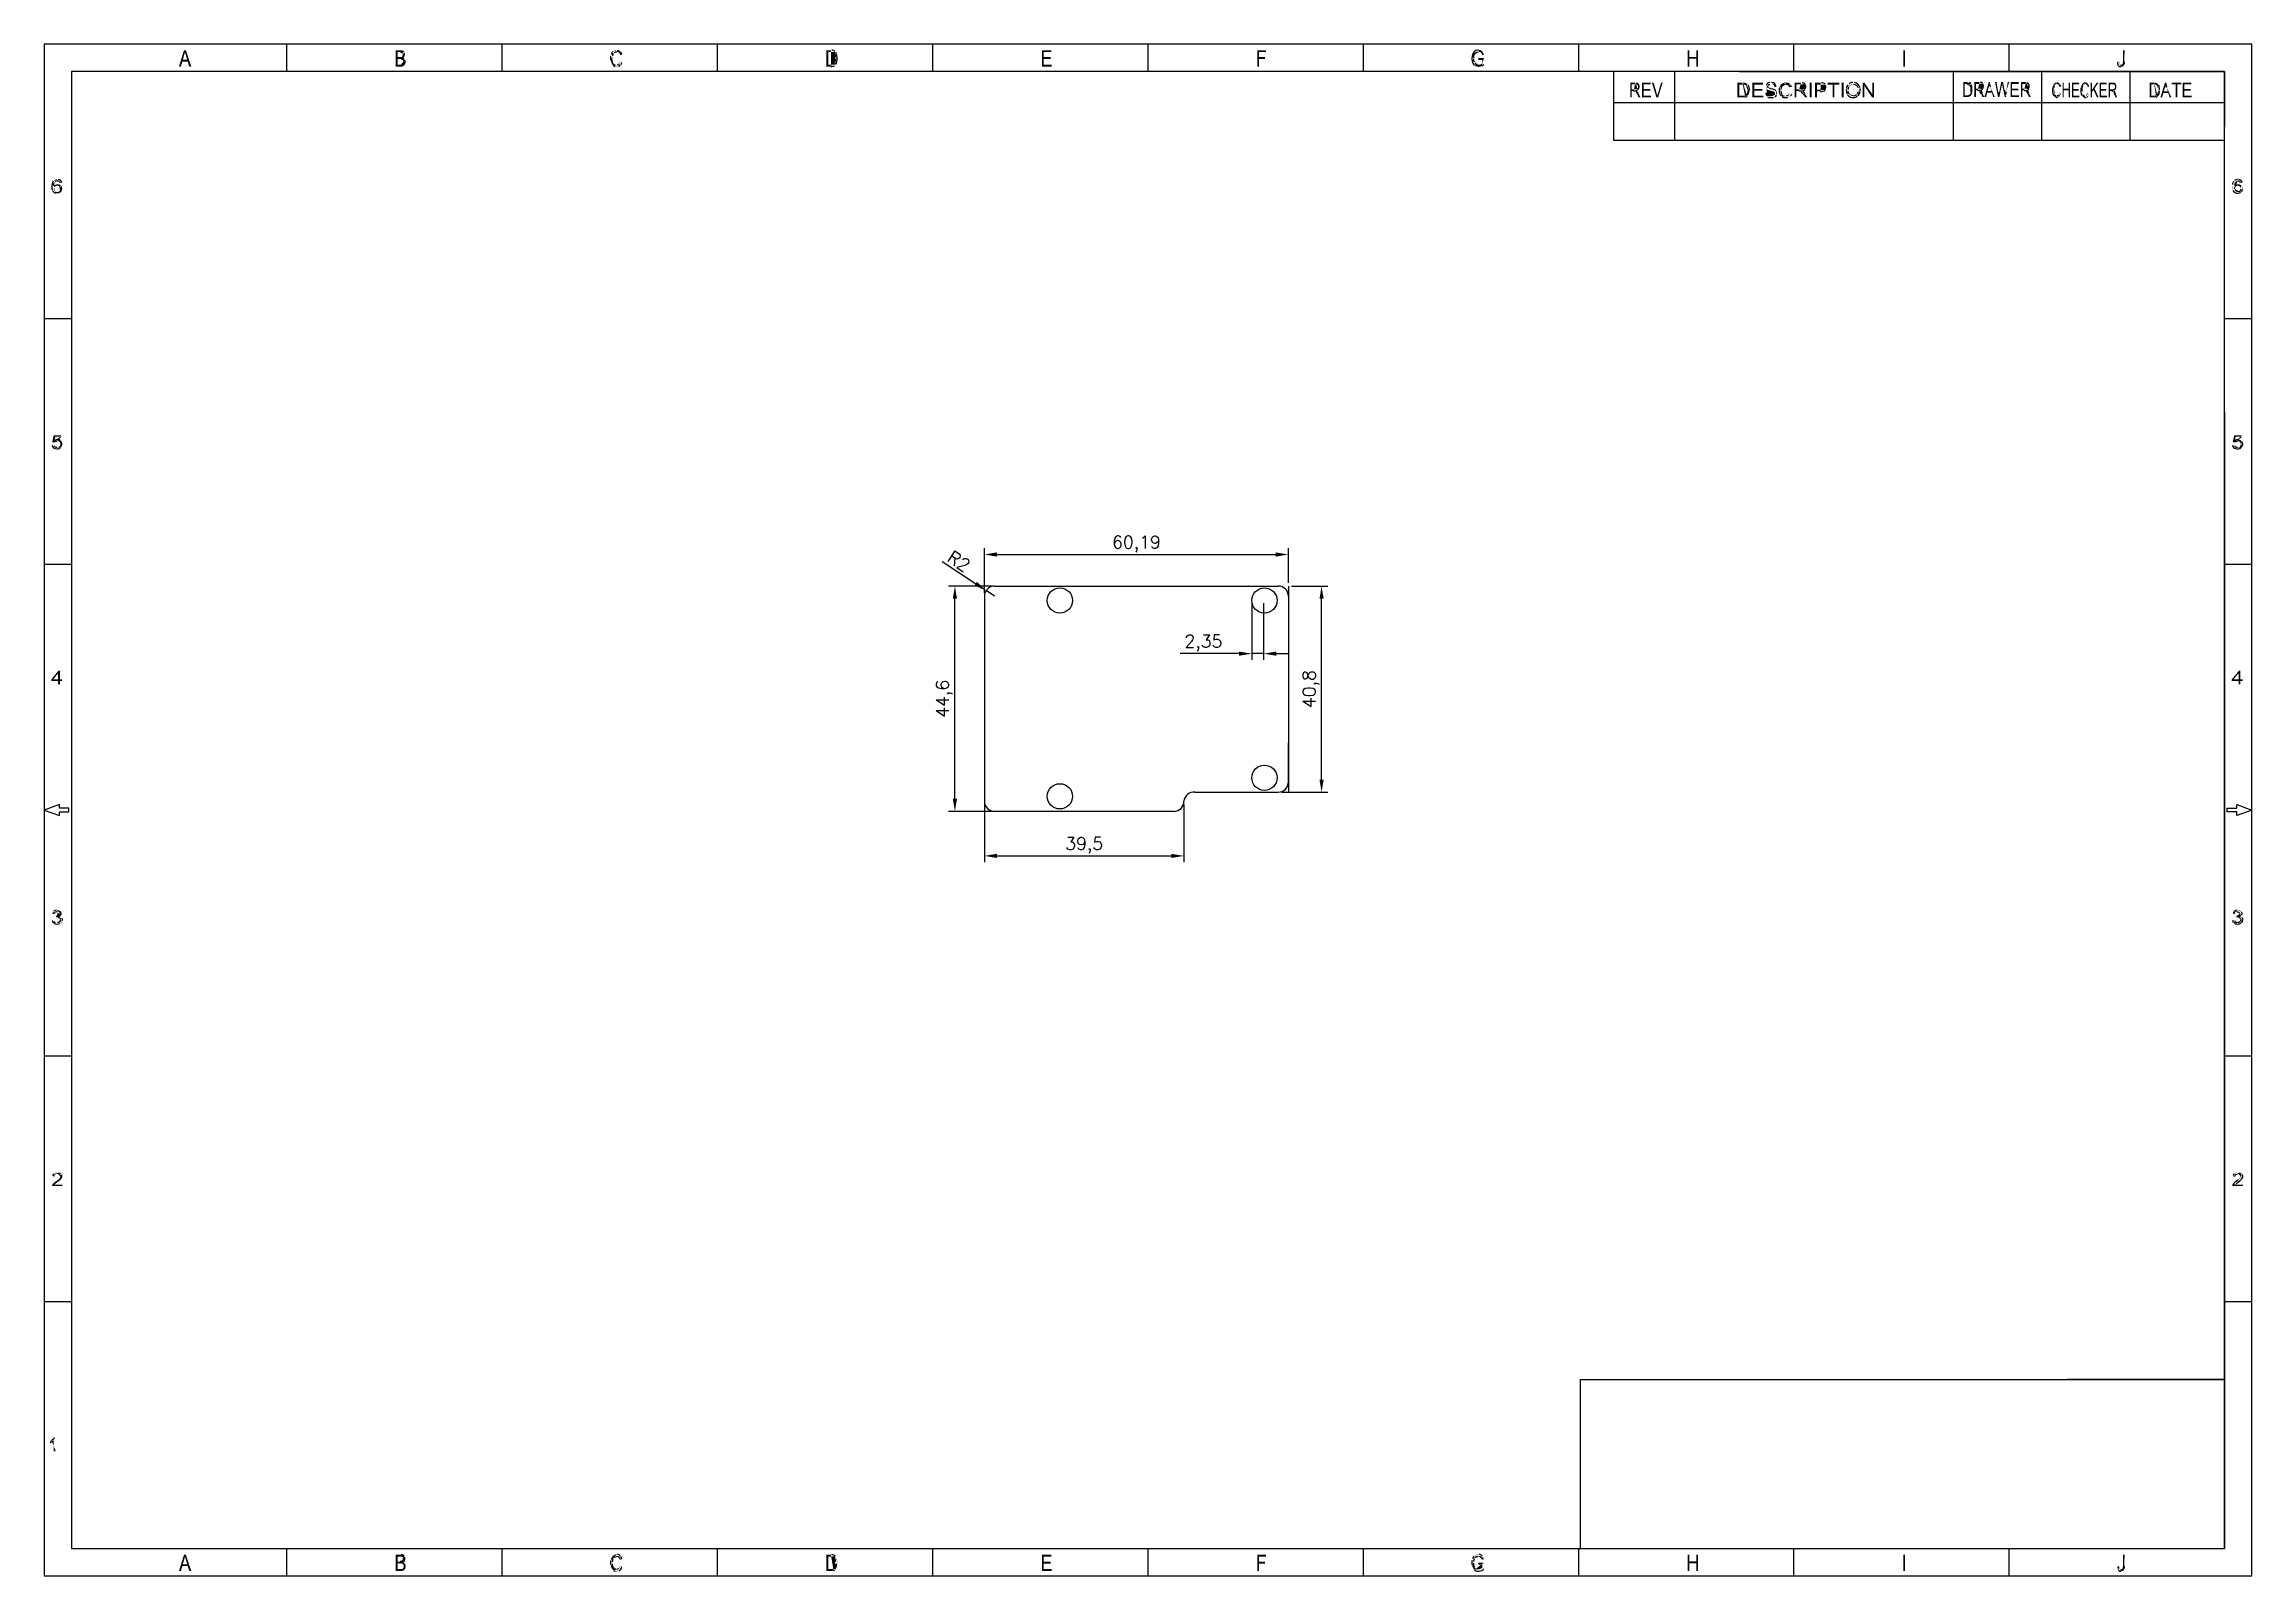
# Model space of a CAD drawing. Header units: millimetres. Extents: x 1040 to 1477, y 372 to 675.
import ezdxf

# ---------------------------------------------------------------- set-up
doc = ezdxf.new("R2010")
doc.units = ezdxf.units.MM
doc.styles.get("Standard").update_dxf_attribs({"font": 'txt', "bigfont": 'gbcbig.shx'})
doc.dimstyles.new('ISO-25', dxfattribs={"dimtxt": 2.5, "dimasz": 2.5, "dimexe": 1.25, "dimexo": 0.625, "dimtad": 1, "dimtxsty": 'Standard', "dimcen": 2.5, "dimadec": 0, "dimazin": 0, "dimtfac": 1, "dimtmove": 0, "dimatfit": 3, "dimfxl": 0, "dimarcsym": 0})

msp = doc.modelspace()

# ---------------------------------------------------------------- blocks, each defined once
blk = doc.blocks.new('*D1')
at = {"color": 0, "lineweight": -2}
for p, q in [((1226.09, 566.29), (1226.09, 575.16)), ((1228.59, 573.91), (1283.77, 573.91)), ((1286.27, 568.29), (1286.27, 575.16))]:
    blk.add_line(p, q, dxfattribs=at)
at = {"color": 0}
for points in [[(1228.59, 574.33), (1228.59, 573.49), (1226.09, 573.91)], [(1283.77, 574.33), (1283.77, 573.49), (1286.27, 573.91)]]:
    blk.add_solid(points, dxfattribs=at)
at = {"layer": 'Defpoints', "color": 0}
for p in [(1286.27, 573.91), (1226.09, 565.66), (1286.27, 567.66)]:
    blk.add_point(p, dxfattribs=at)
at = {"color": 0, "insert": (1256.18, 575.99), "char_height": 2.5, "attachment_point": 5}
blk.add_mtext('60,19', dxfattribs=at)
blk = doc.blocks.new('*D2')
at = {"color": 0, "lineweight": -2}
for p, q in [((1286.9, 567.66), (1294.09, 567.66)), ((1292.84, 529.36), (1292.84, 565.16)), ((1284.9, 526.86), (1294.09, 526.86))]:
    blk.add_line(p, q, dxfattribs=at)
at = {"color": 0}
for points in [[(1292.43, 565.16), (1293.26, 565.16), (1292.84, 567.66)], [(1292.43, 529.36), (1293.26, 529.36), (1292.84, 526.86)]]:
    blk.add_solid(points, dxfattribs=at)
at = {"layer": 'Defpoints', "color": 0}
for p in [(1286.27, 567.66), (1292.84, 567.66), (1284.27, 526.86)]:
    blk.add_point(p, dxfattribs=at)
at = {"color": 0, "insert": (1290.76, 547.26), "char_height": 2.5, "attachment_point": 5, "rotation": 90}
blk.add_mtext('40,8', dxfattribs=at)
blk = doc.blocks.new('*D3')
at = {"color": 0, "lineweight": -2}
for p, q in [((1227.46, 567.66), (1218.99, 567.66)), ((1220.24, 525.56), (1220.24, 565.16)), ((1227.46, 523.06), (1218.99, 523.06))]:
    blk.add_line(p, q, dxfattribs=at)
at = {"color": 0}
for points in [[(1219.82, 565.16), (1220.65, 565.16), (1220.24, 567.66)], [(1219.82, 525.56), (1220.65, 525.56), (1220.24, 523.06)]]:
    blk.add_solid(points, dxfattribs=at)
at = {"layer": 'Defpoints', "color": 0}
for p in [(1220.24, 567.66), (1228.09, 567.66), (1228.09, 523.06)]:
    blk.add_point(p, dxfattribs=at)
at = {"color": 0, "insert": (1218.15, 545.36), "char_height": 2.5, "attachment_point": 5, "rotation": 90}
blk.add_mtext('44,6', dxfattribs=at)
blk = doc.blocks.new('*D4')
at = {"color": 0, "lineweight": -2}
for p, q in [((1226.09, 524.44), (1226.08, 512.99)), ((1265.59, 524.43), (1265.59, 512.98)), ((1228.58, 514.24), (1263.09, 514.23))]:
    blk.add_line(p, q, dxfattribs=at)
at = {"color": 0}
for points in [[(1228.58, 514.66), (1228.58, 513.82), (1226.08, 514.24)], [(1263.09, 514.65), (1263.09, 513.82), (1265.59, 514.23)]]:
    blk.add_solid(points, dxfattribs=at)
at = {"layer": 'Defpoints', "color": 0}
for p in [(1226.09, 525.06), (1265.59, 525.05), (1265.59, 514.23)]:
    blk.add_point(p, dxfattribs=at)
at = {"color": 0, "insert": (1245.84, 516.32), "char_height": 2.5, "attachment_point": 5, "rotation": 359.9865}
blk.add_mtext('39,5', dxfattribs=at)
blk = doc.blocks.new('*D5')
at = {"color": 0, "lineweight": -2}
for p, q in [((1279.02, 564.27), (1279.02, 553.03)), ((1281.37, 564.27), (1281.37, 553.03)), ((1276.52, 554.28), (1264.86, 554.28)), ((1281.37, 554.28), (1279.02, 554.28)), ((1283.87, 554.28), (1286.37, 554.28))]:
    blk.add_line(p, q, dxfattribs=at)
at = {"color": 0}
for points in [[(1276.52, 554.69), (1276.52, 553.86), (1279.02, 554.28)], [(1283.87, 554.69), (1283.87, 553.86), (1281.37, 554.28)]]:
    blk.add_solid(points, dxfattribs=at)
at = {"layer": 'Defpoints', "color": 0}
for p in [(1279.02, 564.9), (1281.37, 564.9), (1279.02, 554.28)]:
    blk.add_point(p, dxfattribs=at)
at = {"color": 0, "insert": (1269.44, 556.36), "char_height": 2.5, "attachment_point": 5}
blk.add_mtext('2,35', dxfattribs=at)
blk = doc.blocks.new('*D6')
at = {"color": 0, "lineweight": -2}
for p, q in [((1217.74, 572.53), (1224.34, 568.15)), ((1228.09, 565.66), (1226.42, 566.77))]:
    blk.add_line(p, q, dxfattribs=at)
at = {"color": 0}
blk.add_solid([(1224.57, 568.5), (1224.11, 567.8), (1226.42, 566.77)], dxfattribs=at)
at = {"layer": 'Defpoints', "color": 0}
for p in [(1226.42, 566.77), (1228.09, 565.66)]:
    blk.add_point(p, dxfattribs=at)
at = {"color": 0, "insert": (1221.03, 572.59), "char_height": 2.5, "attachment_point": 5, "rotation": 326.427}
blk.add_mtext('R2', dxfattribs=at)

# ---------------------------------------------------------------- dimensions: what is measured, and where the dimension line sits
dim = msp.add_linear_dim(base=(1286.274, 573.908), p1=(1226.087, 565.663), p2=(1286.274, 567.663), dimstyle='ISO-25')
dim.commit()
dim.dimension.update_dxf_attribs({"geometry": '*D1', "text_midpoint": (1256.18, 573.908), "dimtype": 160})
dim = msp.add_radius_dim(center=(1228.087, 565.663), mpoint=(1226.42, 566.769), dimstyle='ISO-25')
dim.commit()
dim.dimension.update_dxf_attribs({"geometry": '*D6', "text_midpoint": (1221.035, 572.594)})
for base, p1, p2, picture, middle in [((1220.237, 567.663), (1228.087, 523.063), (1228.087, 567.663), '*D3', (1218.154, 545.363)), ((1292.842, 567.663), (1284.274, 526.863), (1286.274, 567.663), '*D2', (1290.759, 547.263))]:
    dim = msp.add_linear_dim(base=base, p1=p1, p2=p2, angle=90, dimstyle='ISO-25')
    dim.commit()
    dim.dimension.update_dxf_attribs({"geometry": picture, "text_midpoint": middle})
dim = msp.add_linear_dim(base=(1279.022, 554.277), p1=(1281.372, 564.898), p2=(1279.022, 564.898), dimstyle='ISO-25')
dim.commit()
dim.dimension.update_dxf_attribs({"geometry": '*D5', "text_midpoint": (1269.439, 556.36)})
dim = msp.add_aligned_dim(p1=(1226.08662, 525.06251), p2=(1265.5916, 525.05321), distance=-10.82046, dimstyle='ISO-25')
dim.commit()
dim.dimension.update_dxf_attribs({"geometry": '*D4', "text_midpoint": (1245.83705, 516.32074)})

# ---------------------------------------------------------------- hatches: boundary and pattern name
for points in [[(1067.965, 673.756), (1067.598, 673.756), (1066.6, 670.528), (1066.966, 670.528), (1067.266, 671.493), (1068.331, 671.493), (1067.365, 671.859), (1067.632, 672.791), (1067.632, 672.824), (1067.665, 672.891), (1067.698, 672.991), (1067.698, 673.091), (1067.732, 673.157), (1067.732, 673.257), (1067.765, 673.324), (1067.765, 673.424)], [(1067.965, 673.756), (1067.765, 673.424), (1067.798, 673.357), (1067.798, 673.29), (1067.831, 673.224), (1067.865, 673.124), (1067.865, 673.057), (1067.898, 672.958), (1067.931, 672.858), (1067.965, 672.758), (1068.231, 671.859), (1067.365, 671.859), (1068.331, 671.493), (1068.63, 670.528), (1069.03, 670.528)], [(1110.503, 673.756), (1109.504, 673.756), (1109.504, 670.528), (1110.736, 670.528), (1110.802, 670.561), (1110.869, 670.561), (1110.936, 670.594), (1111.035, 670.628), (1111.102, 670.661), (1111.135, 670.694), (1111.202, 670.727), (1111.235, 670.761), (1111.268, 670.827), (1111.302, 670.894), (1109.87, 670.894), (1109.87, 672.026), (1111.302, 672.026), (1111.235, 672.092), (1111.202, 672.125), (1111.135, 672.192), (1111.069, 672.225), (1110.969, 672.259), (1111.002, 672.259), (1111.069, 672.292), (1111.135, 672.358), (1109.87, 672.392), (1109.87, 673.39), (1111.235, 673.39), (1111.202, 673.457), (1111.135, 673.523), (1111.102, 673.59), (1111.035, 673.623), (1110.969, 673.657), (1110.936, 673.69), (1110.869, 673.723), (1110.802, 673.723), (1110.736, 673.756), (1110.569, 673.756)], [(1239.316, 673.756), (1237.452, 673.756), (1237.452, 670.528), (1239.383, 670.528), (1239.383, 670.894), (1237.785, 670.894), (1237.785, 672.026), (1239.216, 672.026), (1239.216, 672.392), (1237.785, 672.392), (1237.785, 673.39), (1239.316, 673.39)], [(1281.821, 673.756), (1280.09, 673.756), (1280.09, 670.528), (1280.423, 670.528), (1280.423, 671.992), (1281.655, 671.992), (1281.655, 672.392), (1280.423, 672.392), (1280.423, 673.39), (1281.821, 673.39)], [(1324.726, 673.457), (1323.893, 673.457), (1323.993, 673.457), (1324.06, 673.424), (1324.126, 673.424), (1324.193, 673.39), (1324.26, 673.357), (1324.293, 673.357), (1324.359, 673.324), (1324.426, 673.257), (1324.459, 673.191), (1324.526, 673.157), (1324.526, 673.091), (1324.592, 672.958), (1324.659, 672.758), (1324.959, 672.858), (1324.959, 672.924), (1324.925, 672.991), (1324.859, 673.191), (1324.859, 673.257), (1324.792, 673.324), (1324.759, 673.39)], [(1365.666, 673.756), (1365.333, 673.756), (1365.333, 670.528), (1365.666, 670.528), (1365.666, 672.059), (1367.031, 672.059), (1365.666, 672.425)], [(1367.364, 673.756), (1367.031, 673.756), (1367.031, 672.425), (1365.666, 672.425), (1367.031, 672.059), (1367.031, 670.528), (1367.364, 670.528)], [(1408.371, 670.528), (1408.371, 673.756), (1408.005, 673.756), (1408.005, 670.528)], [(1355.681, 667.066), (1355.015, 667), (1355.181, 667), (1355.248, 666.966), (1355.281, 666.966), (1355.348, 666.933), (1355.381, 666.866), (1355.414, 666.833), (1355.514, 666.633), (1355.514, 666.5), (1355.481, 666.434), (1355.481, 666.367), (1355.448, 666.267), (1355.414, 666.234), (1355.381, 666.167), (1355.248, 666.101), (1355.215, 666.068), (1355.082, 666.068), (1355.015, 666.034), (1354.249, 666.034), (1355.681, 666.034), (1355.781, 666.234), (1355.781, 666.301), (1355.814, 666.367), (1355.814, 666.767), (1355.714, 666.966), (1355.714, 667)], [(1355.148, 665.735), (1354.616, 665.701), (1354.815, 665.701), (1354.882, 665.668), (1354.948, 665.635), (1354.948, 665.602), (1354.982, 665.568), (1355.048, 665.502), (1355.115, 665.369), (1355.148, 665.335), (1355.181, 665.269), (1355.215, 665.169), (1355.281, 665.102), (1355.315, 665.036), (1355.614, 664.403), (1356.014, 664.403), (1355.614, 665.202), (1355.614, 665.235), (1355.548, 665.302), (1355.448, 665.502), (1355.381, 665.535), (1355.348, 665.602), (1355.281, 665.668), (1355.248, 665.701)], [(1358.011, 667.332), (1356.313, 667.332), (1356.313, 664.403), (1358.044, 664.403), (1358.044, 664.769), (1356.613, 664.769), (1356.613, 665.768), (1357.911, 665.768), (1357.911, 666.101), (1356.613, 666.101), (1356.613, 667), (1358.011, 667)], [(1358.577, 667.332), (1358.244, 667.332), (1359.142, 664.403), (1359.309, 664.736), (1359.309, 664.836), (1359.242, 664.969), (1359.242, 665.036), (1359.209, 665.136), (1359.209, 665.202)], [(1360.374, 667.332), (1360.074, 667.332), (1359.442, 665.202), (1359.409, 665.136), (1359.409, 665.036), (1359.342, 664.903), (1359.342, 664.803), (1359.142, 664.403), (1359.475, 664.403)], [(1380.245, 667.299), (1378.148, 667.299), (1378.148, 664.403), (1380.312, 664.403), (1380.312, 664.736), (1378.514, 664.736), (1378.514, 665.735), (1380.145, 665.735), (1380.145, 666.068), (1378.514, 666.068), (1378.514, 666.966), (1380.245, 666.966)], [(1382.708, 667.033), (1381.843, 667.033), (1381.909, 667.033), (1382.009, 667), (1382.076, 667), (1382.176, 666.966), (1382.242, 666.966), (1382.309, 666.933), (1382.342, 666.866), (1382.409, 666.833), (1382.542, 666.567), (1382.542, 666.467), (1382.908, 666.5), (1382.908, 666.667), (1382.775, 666.933), (1382.775, 666.966)], [(1389.898, 664.403), (1389.898, 667.299), (1389.498, 667.299), (1389.498, 664.403)], [(1395.357, 667.299), (1393.06, 667.299), (1393.06, 666.966), (1394.025, 666.966), (1394.025, 664.403), (1394.391, 664.403), (1394.391, 666.966), (1395.357, 666.966)], [(1396.189, 664.403), (1396.189, 667.299), (1395.789, 667.299), (1395.789, 664.403)], [(1400.349, 667.299), (1399.95, 667.299), (1399.95, 664.403), (1400.316, 664.403), (1400.316, 666.7)], [(1400.349, 667.299), (1400.316, 666.7), (1401.847, 664.403), (1401.88, 665.036)], [(1402.247, 667.299), (1401.88, 667.299), (1401.88, 665.036), (1401.847, 664.403), (1402.247, 664.403)], [(1425.247, 667.432), (1424.947, 667.432), (1424.082, 664.503), (1424.414, 664.503), (1424.647, 665.369), (1425.579, 665.369), (1424.714, 665.701), (1424.98, 666.567), (1424.98, 666.633), (1425.014, 666.733), (1425.047, 666.8), (1425.047, 666.966), (1425.08, 667.033), (1425.08, 667.099)], [(1427.776, 667.432), (1427.41, 667.432), (1427.011, 665.435), (1426.977, 665.369), (1426.977, 665.235), (1426.944, 665.136), (1426.944, 665.036), (1426.911, 664.903), (1426.778, 664.503), (1427.044, 664.503), (1427.51, 666.733), (1427.543, 666.733), (1427.543, 666.9), (1427.576, 666.966), (1427.576, 667.066)], [(1430.872, 667.432), (1429.274, 667.432), (1429.274, 664.503), (1430.905, 664.503), (1430.905, 664.836), (1429.574, 664.836), (1429.574, 665.835), (1430.772, 665.835), (1430.772, 666.167), (1429.574, 666.167), (1429.574, 667.066), (1430.872, 667.066)], [(1439.792, 667.332), (1439.559, 667.332), (1439.559, 664.403), (1439.792, 664.403), (1439.792, 665.801), (1440.791, 665.801), (1439.792, 666.134)], [(1441.024, 667.332), (1440.791, 667.332), (1440.791, 666.134), (1439.792, 666.134), (1440.791, 665.801), (1440.791, 664.403), (1441.024, 664.403)], [(1442.821, 667.332), (1441.456, 667.332), (1441.456, 664.403), (1442.888, 664.403), (1442.888, 664.769), (1441.723, 664.769), (1441.723, 665.768), (1442.754, 665.768), (1442.754, 666.101), (1441.723, 666.101), (1441.723, 667), (1442.821, 667)], [(1444.618, 667.066), (1444.053, 667.066), (1444.119, 667.066), (1444.186, 667.033), (1444.219, 667), (1444.286, 667), (1444.319, 666.966), (1444.352, 666.9), (1444.385, 666.866), (1444.419, 666.8), (1444.452, 666.767), (1444.485, 666.7), (1444.519, 666.6), (1444.519, 666.534), (1444.552, 666.434), (1444.785, 666.534), (1444.785, 666.667), (1444.685, 666.866), (1444.685, 666.933), (1444.652, 667)], [(1445.384, 667.332), (1445.118, 667.332), (1445.118, 664.403), (1445.384, 664.403), (1445.384, 665.901)], [(1446.682, 667.332), (1446.316, 667.332), (1445.384, 665.901), (1445.384, 665.435), (1445.684, 665.901), (1445.883, 666.167)], [(1445.883, 666.167), (1445.684, 665.901), (1446.383, 664.403), (1446.715, 664.403)], [(1448.28, 667.332), (1446.915, 667.332), (1446.915, 664.403), (1448.346, 664.403), (1448.346, 664.769), (1447.181, 664.769), (1447.181, 665.768), (1448.213, 665.768), (1448.213, 666.101), (1447.181, 666.101), (1447.181, 667), (1448.28, 667)], [(1449.545, 667.332), (1448.679, 667.332), (1448.679, 664.403), (1448.945, 664.403), (1448.945, 665.701), (1449.245, 665.701), (1449.678, 665.735), (1449.711, 665.768), (1449.778, 665.768), (1449.811, 665.801), (1449.877, 665.835), (1449.911, 665.835), (1450.077, 666.001), (1450.077, 666.034), (1448.945, 666.034), (1448.945, 667), (1449.545, 667), (1450.077, 667.066), (1450.011, 667.199), (1449.977, 667.233), (1449.911, 667.266), (1449.877, 667.299), (1449.778, 667.299), (1449.711, 667.332), (1449.611, 667.332)], [(1450.077, 667.066), (1449.545, 667), (1449.678, 667), (1449.744, 666.966), (1449.778, 666.966), (1449.811, 666.933), (1449.844, 666.866), (1449.877, 666.833), (1449.944, 666.7), (1449.944, 666.434), (1449.911, 666.367), (1449.911, 666.267), (1449.877, 666.234), (1449.844, 666.167), (1449.811, 666.134), (1449.744, 666.101), (1449.711, 666.068), (1449.611, 666.068), (1449.545, 666.034), (1448.945, 666.034), (1450.077, 666.034), (1450.177, 666.234), (1450.177, 666.301), (1450.21, 666.367), (1450.21, 666.667), (1450.177, 666.767), (1450.177, 666.833), (1450.144, 666.9), (1450.144, 666.966), (1450.11, 667)], [(1463.058, 667.332), (1461.194, 667.332), (1461.194, 667), (1461.96, 667), (1461.96, 664.403), (1462.26, 664.403), (1462.26, 667), (1463.058, 667)], [(1465.055, 667.332), (1463.358, 667.332), (1463.358, 664.403), (1465.122, 664.403), (1465.122, 664.769), (1463.691, 664.769), (1463.691, 665.768), (1464.956, 665.768), (1464.956, 666.101), (1463.691, 666.101), (1463.691, 667), (1465.055, 667)], [(1042.568, 647.228), (1042.468, 647.195), (1042.302, 647.195), (1042.235, 647.162), (1042.135, 647.128), (1042.102, 647.095), (1042.036, 647.062), (1041.969, 647.028), (1041.803, 646.862), (1042.169, 646.829), (1042.302, 646.895), (1042.402, 646.929), (1042.502, 646.929), (1043.234, 646.962), (1043.167, 646.995), (1043.101, 647.062), (1042.834, 647.195), (1042.668, 647.195)], [(1474.309, 647.228), (1474.275, 647.228), (1474.209, 647.195), (1474.042, 647.195), (1473.943, 647.162), (1473.876, 647.128), (1473.843, 647.095), (1473.71, 647.028), (1473.643, 646.962), (1473.576, 646.929), (1473.543, 646.862), (1473.909, 646.829), (1473.976, 646.862), (1474.042, 646.895), (1474.142, 646.929), (1474.209, 646.929), (1474.941, 646.962), (1474.841, 647.062), (1474.775, 647.095), (1474.708, 647.128), (1474.608, 647.162), (1474.542, 647.195), (1474.375, 647.195)], [(1043.234, 596.435), (1042.435, 596.369), (1042.568, 596.369), (1042.635, 596.335), (1042.735, 596.335), (1042.801, 596.302), (1042.868, 596.269), (1042.934, 596.202), (1042.968, 596.169), (1043.001, 596.136), (1043.034, 596.069), (1043.067, 596.002), (1043.101, 595.936), (1043.101, 595.603), (1043.067, 595.536), (1043.034, 595.47), (1043.001, 595.403), (1042.968, 595.337), (1042.834, 595.204), (1042.701, 595.137), (1042.601, 595.137), (1042.535, 595.104), (1042.435, 595.104), (1043.2, 595.104), (1043.334, 595.237), (1043.5, 595.57), (1043.5, 595.969), (1043.467, 596.036), (1043.467, 596.136), (1043.433, 596.202), (1043.334, 596.302), (1043.3, 596.369)], [(1043.067, 550.901), (1042.735, 550.901), (1041.303, 549.17), (1041.303, 548.838), (1042.668, 548.838), (1042.668, 548.205), (1043.067, 548.205), (1043.067, 548.838), (1043.467, 548.838), (1043.467, 549.17), (1041.703, 549.17), (1042.668, 550.369)], [(1043.067, 550.901), (1042.668, 550.369), (1042.668, 549.17), (1041.703, 549.17), (1043.067, 549.17)], [(1474.775, 550.901), (1474.475, 550.901), (1473.044, 549.17), (1473.044, 548.838), (1474.409, 548.838), (1474.409, 548.205), (1474.775, 548.205), (1474.775, 548.838), (1475.207, 548.838), (1475.207, 549.17), (1473.41, 549.17), (1474.409, 550.369)], [(1474.775, 550.901), (1474.409, 550.369), (1474.409, 549.17), (1473.41, 549.17), (1474.775, 549.17)], [(1473.51, 503.27), (1473.343, 503.104), (1473.277, 502.971), (1473.277, 502.871), (1473.244, 502.804), (1473.643, 502.738), (1473.643, 502.804), (1473.676, 502.871), (1473.676, 502.937), (1473.743, 503.004), (1473.776, 503.071), (1473.809, 503.104), (1473.876, 503.137), (1473.943, 503.17), (1474.009, 503.204), (1474.109, 503.237), (1474.209, 503.237)], [(1042.269, 502.372), (1042.235, 502.072), (1042.269, 502.072), (1042.335, 502.105), (1042.502, 502.105), (1043.267, 502.139), (1043.2, 502.172), (1043.101, 502.205), (1043.034, 502.238), (1042.934, 502.272), (1043.001, 502.305), (1043.101, 502.338), (1042.335, 502.372)], [(1474.009, 502.372), (1473.976, 502.072), (1474.076, 502.105), (1474.242, 502.105), (1474.974, 502.139), (1474.775, 502.238), (1474.675, 502.272), (1474.741, 502.305), (1474.808, 502.338), (1474.076, 502.372)], [(1067.965, 375.888), (1067.598, 375.888), (1066.6, 372.66), (1066.966, 372.66), (1067.266, 373.625), (1068.331, 373.625), (1067.365, 373.991), (1067.632, 374.923), (1067.632, 374.956), (1067.665, 375.023), (1067.698, 375.123), (1067.698, 375.189), (1067.732, 375.289), (1067.732, 375.389), (1067.765, 375.456), (1067.765, 375.555)], [(1067.965, 375.888), (1067.765, 375.555), (1067.798, 375.489), (1067.798, 375.422), (1067.831, 375.356), (1067.865, 375.256), (1067.865, 375.189), (1067.898, 375.089), (1067.931, 374.99), (1067.965, 374.89), (1068.231, 373.991), (1067.365, 373.991), (1068.331, 373.625), (1068.63, 372.66), (1069.03, 372.66)], [(1111.302, 374.158), (1110.47, 374.158), (1110.569, 374.158), (1110.636, 374.124), (1110.769, 374.124), (1110.836, 374.091), (1110.869, 374.091), (1110.936, 374.024), (1111.002, 373.991), (1111.069, 373.858), (1111.102, 373.758), (1111.102, 373.392), (1111.069, 373.325), (1111.002, 373.192), (1110.936, 373.126), (1110.802, 373.059), (1110.669, 373.059), (1110.603, 373.026), (1109.87, 373.026), (1111.302, 373.026), (1111.368, 373.092), (1111.402, 373.159), (1111.435, 373.226), (1111.435, 373.325), (1111.468, 373.425), (1111.468, 373.758), (1111.435, 373.858), (1111.402, 373.925), (1111.402, 374.024), (1111.335, 374.091)], [(1239.316, 375.888), (1237.452, 375.888), (1237.452, 372.66), (1239.383, 372.66), (1239.383, 373.026), (1237.785, 373.026), (1237.785, 374.124), (1239.216, 374.124), (1239.216, 374.524), (1237.785, 374.524), (1237.785, 375.522), (1239.316, 375.522)], [(1281.821, 375.888), (1280.09, 375.888), (1280.09, 372.66), (1280.423, 372.66), (1280.423, 374.124), (1281.655, 374.124), (1281.655, 374.524), (1280.423, 374.524), (1280.423, 375.522), (1281.821, 375.522)], [(1365.666, 375.888), (1365.333, 375.888), (1365.333, 372.66), (1365.666, 372.66), (1365.666, 374.191), (1367.031, 374.191), (1365.666, 374.557)], [(1367.364, 375.888), (1367.031, 375.888), (1367.031, 374.557), (1365.666, 374.557), (1367.031, 374.191), (1367.031, 372.66), (1367.364, 372.66)], [(1408.371, 372.66), (1408.371, 375.888), (1408.005, 375.888), (1408.005, 372.66)]]:
    msp.add_hatch(color=7).paths.add_polyline_path(points)
h = msp.add_hatch(color=7)
h.paths.add_polyline_path([(1111.235, 673.39), (1110.37, 673.39), (1110.436, 673.39)], flags=0)
h.paths.add_polyline_path([(1110.902, 673.224), (1110.936, 673.157), (1110.969, 673.157), (1111.002, 673.057)], flags=0)
h.paths.add_polyline_path([(1110.802, 672.492), (1110.736, 672.458), (1110.736, 672.425), (1110.603, 672.425), (1110.503, 672.392), (1109.87, 672.392), (1111.135, 672.358), (1111.169, 672.425), (1111.202, 672.492), (1111.268, 672.558), (1111.268, 672.591), (1111.302, 672.691), (1111.335, 672.758), (1111.335, 673.124), (1111.302, 673.191), (1111.268, 673.29), (1111.235, 673.357)], flags=0)
h = msp.add_hatch(color=7)
h.paths.add_polyline_path([(1153.274, 673.823), (1153.141, 673.823), (1153.075, 673.79), (1152.975, 673.79), (1152.908, 673.756), (1152.842, 673.723), (1152.708, 673.657), (1152.675, 673.623), (1152.609, 673.59), (1152.542, 673.523), (1152.475, 673.49)], flags=0)
h.paths.add_polyline_path([(1152.176, 672.891), (1152.143, 672.791), (1152.109, 672.725), (1152.109, 672.625), (1152.076, 672.558)], flags=0)
h.paths.add_polyline_path([(1152.076, 671.826), (1152.109, 671.726), (1152.109, 671.626), (1152.143, 671.56), (1152.143, 671.46), (1152.176, 671.393), (1152.209, 671.293), (1152.242, 671.227), (1152.276, 671.127), (1152.309, 671.06), (1152.342, 670.994), (1152.409, 670.927), (1152.475, 670.794), (1153.241, 670.827), (1153.208, 670.827), (1153.141, 670.861), (1153.075, 670.861), (1152.808, 670.994), (1152.675, 671.127), (1152.609, 671.227), (1152.542, 671.36), (1152.509, 671.46), (1152.475, 671.526), (1152.475, 671.626), (1152.442, 671.693), (1152.442, 671.892), (1152.409, 671.992), (1152.409, 672.358), (1152.442, 672.458), (1152.442, 672.525), (1152.475, 672.625)], flags=0)
h.paths.add_polyline_path([(1152.642, 673.091), (1152.675, 673.157), (1152.742, 673.224), (1152.775, 673.29), (1152.808, 673.29)], flags=0)
h.paths.add_polyline_path([(1153.274, 673.457), (1154.04, 673.457), (1154.006, 673.523), (1153.94, 673.557), (1153.907, 673.623), (1153.707, 673.723), (1153.64, 673.756), (1153.574, 673.79), (1153.507, 673.79), (1153.441, 673.823), (1153.374, 673.823)], flags=0)
h = msp.add_hatch(color=7)
h.paths.add_polyline_path([(1154.04, 673.457), (1153.274, 673.457), (1153.407, 673.457), (1153.474, 673.424), (1153.54, 673.424), (1153.607, 673.39), (1153.64, 673.324), (1153.707, 673.29), (1153.74, 673.257), (1153.807, 673.191), (1153.84, 673.124), (1153.873, 673.057), (1153.907, 672.958), (1153.94, 672.891), (1153.973, 672.791), (1154.306, 672.891), (1154.306, 672.924)], flags=0)
h.paths.add_polyline_path([(1154.14, 673.324), (1154.106, 673.39)], flags=0)
h = msp.add_hatch(color=7)
h.paths.add_polyline_path([(1195.679, 673.756), (1194.781, 673.756), (1194.781, 670.528), (1195.746, 670.528)], flags=0)
h.paths.add_polyline_path([(1196.412, 670.694), (1196.445, 670.761), (1196.478, 670.761), (1196.545, 670.827), (1196.611, 670.894), (1195.147, 670.894), (1195.147, 673.39), (1195.679, 673.39), (1196.578, 673.424), (1196.545, 673.49)], flags=0)
h.paths.add_polyline_path([(1195.879, 673.756), (1195.779, 673.756)], flags=0)
h = msp.add_hatch(color=7)
h.paths.add_polyline_path([(1196.578, 673.424), (1195.679, 673.39), (1195.879, 673.39), (1195.946, 673.357), (1196.012, 673.357), (1196.079, 673.324), (1196.145, 673.324), (1196.212, 673.257), (1196.245, 673.224), (1196.312, 673.157), (1196.345, 673.124), (1196.412, 673.024)], flags=0)
h.paths.add_polyline_path([(1196.578, 672.392), (1196.578, 672.059)], flags=0)
h.paths.add_polyline_path([(1195.779, 670.927), (1195.679, 670.894), (1195.147, 670.894), (1196.611, 670.894), (1196.645, 670.96)], flags=0)
h.paths.add_polyline_path([(1196.678, 673.29), (1196.645, 673.357)], flags=0)
h = msp.add_hatch(color=7)
h.paths.add_polyline_path([(1323.893, 673.823), (1323.827, 673.823)], flags=0)
h.paths.add_polyline_path([(1323.061, 670.827), (1323.927, 670.861), (1323.76, 670.861), (1323.694, 670.894)], flags=0)
h.paths.add_polyline_path([(1323.194, 671.227), (1323.128, 671.36)], flags=0)
h.paths.add_polyline_path([(1322.961, 671.959), (1322.961, 672.192)], flags=0)
h.paths.add_polyline_path([(1323.827, 673.457), (1324.726, 673.457), (1324.659, 673.523), (1324.626, 673.59), (1324.493, 673.657), (1324.426, 673.723), (1324.393, 673.723), (1324.326, 673.756), (1324.26, 673.756), (1324.193, 673.79), (1324.126, 673.79), (1324.06, 673.823), (1323.993, 673.823)], flags=0)
h = msp.add_hatch(color=7)
h.paths.add_polyline_path([(1451.841, 673.756), (1451.508, 673.756), (1451.508, 671.36), (1451.475, 671.26), (1451.475, 671.127), (1451.409, 670.994), (1451.342, 670.927), (1451.309, 670.927), (1451.176, 670.861), (1451.109, 670.861), (1451.741, 670.861), (1451.775, 670.927)], flags=0)
h.paths.add_polyline_path([(1451.841, 671.46), (1451.841, 671.56)], flags=0)
h = msp.add_hatch(color=7)
h.paths.add_polyline_path([(1111.302, 672.026), (1110.47, 672.026), (1110.569, 672.026)], flags=0)
h.paths.add_polyline_path([(1111.102, 671.659), (1111.102, 671.46)], flags=0)
h.paths.add_polyline_path([(1110.603, 670.927), (1110.503, 670.894), (1109.87, 670.894), (1111.302, 670.894), (1111.368, 670.96), (1111.402, 671.06), (1111.435, 671.127), (1111.435, 671.193), (1111.468, 671.293), (1111.468, 671.626), (1111.435, 671.726), (1111.402, 671.793), (1111.402, 671.892), (1111.335, 671.959)], flags=0)
h = msp.add_hatch(color=7)
h.paths.add_polyline_path([(1154.006, 671.659), (1154.006, 671.56), (1153.973, 671.46), (1153.94, 671.393), (1153.907, 671.293), (1153.873, 671.227), (1153.84, 671.16), (1153.707, 671.027)], flags=0)
h.paths.add_polyline_path([(1153.341, 670.827), (1153.241, 670.827), (1152.475, 670.794), (1152.542, 670.727), (1152.609, 670.694), (1152.642, 670.661)], flags=0)
h.paths.add_polyline_path([(1152.975, 670.494), (1153.108, 670.494), (1153.208, 670.461), (1153.374, 670.461), (1153.474, 670.494), (1153.54, 670.494), (1153.607, 670.528), (1153.674, 670.561), (1153.74, 670.561)], flags=0)
h.paths.add_polyline_path([(1154.006, 670.794), (1154.04, 670.861), (1154.106, 670.894)], flags=0)
h.paths.add_polyline_path([(1154.273, 671.293), (1154.306, 671.36), (1154.339, 671.46), (1154.339, 671.56)], flags=0)
h = msp.add_hatch(color=7)
h.paths.add_polyline_path([(1324.992, 672.192), (1323.893, 672.192), (1323.893, 671.793), (1324.659, 671.793), (1324.659, 671.193), (1324.626, 671.127), (1324.493, 671.06), (1324.426, 670.994), (1324.359, 670.96), (1324.326, 670.96), (1324.26, 670.927), (1324.193, 670.894), (1324.126, 670.894), (1324.06, 670.861), (1323.927, 670.861), (1323.061, 670.827), (1323.128, 670.761), (1323.161, 670.727), (1323.228, 670.694), (1323.228, 670.661), (1323.294, 670.628), (1323.361, 670.594), (1323.427, 670.561), (1323.494, 670.561), (1323.561, 670.528), (1323.627, 670.494), (1323.794, 670.494), (1323.86, 670.461), (1323.993, 670.461), (1324.06, 670.494), (1324.193, 670.494), (1324.26, 670.528), (1324.359, 670.528), (1324.426, 670.561), (1324.493, 670.594), (1324.493, 670.628), (1324.559, 670.661)], flags=0)
h.paths.add_polyline_path([(1324.959, 670.927), (1324.992, 670.994)], flags=0)
h = msp.add_hatch(color=7)
h.paths.add_polyline_path([(1450.743, 671.493), (1450.41, 671.46), (1450.41, 671.36)], flags=0)
h.paths.add_polyline_path([(1450.543, 670.761), (1450.61, 670.727), (1450.61, 670.694), (1450.643, 670.661)], flags=0)
h.paths.add_polyline_path([(1451.109, 670.461), (1451.176, 670.461), (1451.242, 670.494), (1451.309, 670.494), (1451.375, 670.528), (1451.442, 670.561), (1451.508, 670.594), (1451.542, 670.594), (1451.608, 670.661), (1451.642, 670.694), (1451.708, 670.761), (1451.741, 670.861), (1451.009, 670.861), (1450.876, 670.927), (1450.809, 671.06), (1450.776, 671.094), (1450.776, 671.193), (1450.743, 671.293), (1450.743, 671.393)], flags=0)
h = msp.add_hatch(color=7)
h.paths.add_polyline_path([(1354.982, 667.332), (1353.95, 667.332), (1353.95, 664.403), (1354.249, 664.403), (1354.249, 665.701), (1354.616, 665.701)], flags=0)
h.paths.add_polyline_path([(1355.414, 665.835), (1355.481, 665.835), (1355.514, 665.901), (1355.581, 665.934), (1355.681, 666.034), (1354.249, 666.034), (1354.249, 667), (1355.015, 667), (1355.681, 667.066), (1355.614, 667.133), (1355.581, 667.199), (1355.514, 667.233), (1355.481, 667.266), (1355.448, 667.266), (1355.414, 667.299), (1355.281, 667.299), (1355.215, 667.332), (1355.082, 667.332)], flags=0)
h = msp.add_hatch(color=7)
h.paths.add_polyline_path([(1376.151, 667.299), (1375.152, 667.299), (1375.152, 664.403), (1376.451, 664.403), (1376.55, 664.437), (1376.684, 664.437), (1376.75, 664.47)], flags=0)
h.paths.add_polyline_path([(1377.083, 664.636), (1377.116, 664.67), (1377.183, 664.736), (1375.552, 664.736), (1375.552, 666.966), (1376.151, 666.966), (1377.183, 667), (1377.116, 667.066), (1377.05, 667.099), (1376.983, 667.133), (1376.917, 667.199), (1376.85, 667.233), (1376.783, 667.233), (1376.684, 667.266), (1376.65, 667.266), (1376.584, 667.299), (1376.284, 667.299)], flags=0)
h = msp.add_hatch(color=7)
h.paths.add_polyline_path([(1377.183, 667), (1376.151, 666.966), (1376.451, 666.966), (1376.55, 666.933), (1376.617, 666.933), (1376.65, 666.9), (1376.684, 666.9), (1376.817, 666.833), (1376.85, 666.767), (1376.917, 666.733), (1376.983, 666.667)], flags=0)
h.paths.add_polyline_path([(1377.15, 666.068), (1377.183, 665.968), (1377.183, 665.701), (1377.15, 665.602), (1377.15, 665.468), (1377.083, 665.335), (1377.083, 665.302), (1377.05, 665.202), (1376.983, 665.069), (1376.917, 665.002), (1376.883, 664.936), (1376.85, 664.903), (1376.783, 664.869), (1376.717, 664.836), (1376.617, 664.803), (1376.584, 664.803), (1376.517, 664.769), (1376.351, 664.769), (1376.284, 664.736), (1375.552, 664.736), (1377.183, 664.736), (1377.249, 664.803), (1377.283, 664.869), (1377.316, 664.903), (1377.349, 664.969), (1377.416, 665.036), (1377.449, 665.136), (1377.449, 665.202), (1377.482, 665.302), (1377.516, 665.369), (1377.549, 665.468), (1377.549, 665.701), (1377.582, 665.768), (1377.582, 665.868)], flags=0)
h.paths.add_polyline_path([(1377.316, 666.833), (1377.283, 666.9), (1377.216, 666.966)], flags=0)
h = msp.add_hatch(color=7)
h.paths.add_polyline_path([(1381.044, 665.369), (1380.678, 665.335), (1380.711, 665.269), (1380.711, 665.102), (1380.778, 664.969), (1380.811, 664.869), (1380.844, 664.803), (1380.911, 664.769), (1380.944, 664.703), (1381.909, 664.703), (1381.843, 664.703)], flags=0)
h.paths.add_polyline_path([(1381.077, 665.202), (1381.077, 665.269)], flags=0)
h = msp.add_hatch(color=7)
h.paths.add_polyline_path([(1381.843, 667.366), (1381.676, 667.366), (1381.61, 667.332)], flags=0)
h.paths.add_polyline_path([(1380.844, 666.8), (1380.811, 666.733), (1380.811, 666.434), (1380.844, 666.334), (1380.944, 666.134), (1381.011, 666.068), (1381.077, 666.034), (1381.144, 665.968), (1381.21, 665.934), (1381.244, 665.934), (1381.277, 665.901), (1381.41, 665.835), (1381.477, 665.835), (1381.576, 665.801), (1381.676, 665.768), (1381.776, 665.735), (1381.843, 665.735), (1381.943, 665.701), (1382.042, 665.668), (1382.142, 665.668), (1382.209, 665.635), (1382.242, 665.602), (1382.309, 665.602), (1382.375, 665.568), (1382.442, 665.535), (1382.508, 665.468), (1382.542, 665.435), (1382.575, 665.402), (1382.642, 665.269), (1382.642, 665.169), (1382.608, 665.102), (1382.608, 665.002), (1382.542, 664.936), (1382.508, 664.903), (1382.442, 664.836), (1382.375, 664.803), (1382.309, 664.769), (1382.242, 664.736), (1382.176, 664.736), (1382.076, 664.703), (1380.944, 664.703), (1381.011, 664.636), (1381.077, 664.603), (1381.11, 664.536)], flags=0)
h.paths.add_polyline_path([(1382.342, 664.403), (1382.409, 664.437), (1382.508, 664.47), (1382.575, 664.503)], flags=0)
h.paths.add_polyline_path([(1382.908, 664.836), (1382.941, 664.903), (1382.974, 665.002), (1383.008, 665.069), (1383.008, 665.335), (1382.974, 665.435), (1382.974, 665.502), (1382.941, 665.568), (1382.875, 665.635), (1382.841, 665.701), (1382.775, 665.735)], flags=0)
h.paths.add_polyline_path([(1381.51, 666.234), (1381.443, 666.234), (1381.377, 666.267), (1381.31, 666.301)], flags=0)
h.paths.add_polyline_path([(1381.177, 666.633), (1381.21, 666.7), (1381.21, 666.767)], flags=0)
h.paths.add_polyline_path([(1381.576, 667), (1381.643, 667), (1381.743, 667.033), (1382.708, 667.033), (1382.675, 667.066)], flags=0)
h.paths.add_polyline_path([(1382.009, 667.366), (1381.909, 667.366)], flags=0)
h = msp.add_hatch(color=7)
h.paths.add_polyline_path([(1384.805, 667.366), (1384.639, 667.366), (1384.572, 667.332), (1384.472, 667.332), (1384.406, 667.299), (1384.339, 667.266), (1384.239, 667.266), (1384.173, 667.233), (1384.106, 667.199), (1384.04, 667.133), (1383.973, 667.099), (1383.906, 667.033), (1383.84, 667), (1383.807, 666.933), (1383.74, 666.866), (1383.673, 666.733), (1383.607, 666.667), (1383.54, 666.534), (1383.54, 666.434), (1383.474, 666.301)], flags=0)
h.paths.add_polyline_path([(1383.807, 664.736), (1383.873, 664.703), (1383.906, 664.636), (1384.772, 664.67), (1384.739, 664.67), (1384.672, 664.703), (1384.572, 664.703), (1384.506, 664.736), (1384.439, 664.736), (1384.339, 664.769), (1384.273, 664.836), (1384.239, 664.869), (1384.173, 664.903), (1384.106, 664.969), (1384.073, 665.002), (1384.006, 665.069)], flags=0)
h.paths.add_polyline_path([(1383.84, 665.701), (1383.84, 665.968)], flags=0)
h.paths.add_polyline_path([(1384.705, 667.033), (1385.671, 667.033), (1385.604, 667.099), (1385.537, 667.133), (1385.504, 667.166), (1385.438, 667.199), (1385.371, 667.233), (1385.304, 667.266), (1385.238, 667.299), (1385.138, 667.332), (1385.071, 667.332), (1385.005, 667.366), (1384.905, 667.366)], flags=0)
h = msp.add_hatch(color=7)
h.paths.add_polyline_path([(1385.637, 665.435), (1385.571, 665.235), (1385.438, 664.969), (1385.371, 664.903), (1385.338, 664.869), (1385.304, 664.836)], flags=0)
h.paths.add_polyline_path([(1384.872, 664.703), (1384.772, 664.67), (1383.906, 664.636), (1383.973, 664.603), (1384.04, 664.536)], flags=0)
h.paths.add_polyline_path([(1385.071, 664.37), (1385.171, 664.403), (1385.238, 664.437), (1385.304, 664.437), (1385.438, 664.503), (1385.504, 664.57), (1385.571, 664.603), (1385.671, 664.703), (1385.737, 664.736)], flags=0)
h.paths.add_polyline_path([(1385.937, 665.069), (1385.97, 665.169), (1386.003, 665.235), (1386.003, 665.335)], flags=0)
h = msp.add_hatch(color=7)
h.paths.add_polyline_path([(1385.671, 667.033), (1384.805, 667.033), (1384.838, 667.033)], flags=0)
h.paths.add_polyline_path([(1385.537, 666.5), (1385.571, 666.434), (1385.97, 666.5), (1385.937, 666.567), (1385.937, 666.633), (1385.904, 666.7), (1385.837, 666.8), (1385.77, 666.933), (1385.704, 666.966)], flags=0)
h = msp.add_hatch(color=7)
h.paths.add_polyline_path([(1387.768, 667.299), (1386.503, 667.299), (1386.503, 664.403), (1386.869, 664.403), (1386.869, 665.701), (1387.335, 665.701)], flags=0)
h.paths.add_polyline_path([(1388.566, 665.934), (1388.6, 666.001), (1388.633, 666.001), (1386.869, 666.034), (1386.869, 667), (1387.801, 667), (1388.633, 667.066), (1388.566, 667.099)], flags=0)
h.paths.add_polyline_path([(1387.967, 667.299), (1387.867, 667.299)], flags=0)
h = msp.add_hatch(color=7)
h.paths.add_polyline_path([(1388.633, 667.066), (1387.801, 667), (1387.934, 667), (1388.001, 666.966), (1388.1, 666.966), (1388.167, 666.933), (1388.2, 666.9), (1388.267, 666.866), (1388.3, 666.8), (1388.367, 666.733), (1388.4, 666.667), (1388.4, 666.4)], flags=0)
h.paths.add_polyline_path([(1387.801, 666.034), (1386.869, 666.034), (1388.633, 666.001), (1388.666, 666.068), (1388.733, 666.134), (1388.766, 666.201), (1388.766, 666.267), (1388.799, 666.367), (1388.799, 666.733), (1388.766, 666.8), (1388.733, 666.9), (1388.7, 666.966), (1388.666, 667)], flags=0)
h = msp.add_hatch(color=7)
h.paths.add_polyline_path([(1388.001, 665.735), (1387.335, 665.701), (1387.468, 665.701), (1387.535, 665.668), (1387.568, 665.668), (1387.634, 665.635), (1387.701, 665.602), (1387.734, 665.602), (1387.801, 665.535), (1387.834, 665.468)], flags=0)
h.paths.add_polyline_path([(1388.134, 665.102), (1388.167, 665.002), (1388.566, 664.403), (1389.066, 664.403), (1388.533, 665.202)], flags=0)
h.paths.add_polyline_path([(1388.134, 665.635), (1388.067, 665.668)], flags=0)
h = msp.add_hatch(color=7)
h.paths.add_polyline_path([(1391.629, 667.299), (1390.53, 667.299), (1390.53, 664.403), (1390.93, 664.403), (1390.93, 665.602), (1391.662, 665.602)], flags=0)
h.paths.add_polyline_path([(1392.527, 665.835), (1392.561, 665.868), (1390.93, 665.934), (1390.93, 666.966), (1392.594, 666.966), (1392.561, 667.033)], flags=0)
h.paths.add_polyline_path([(1391.828, 667.299), (1391.728, 667.299)], flags=0)
h = msp.add_hatch(color=7)
h.paths.add_polyline_path([(1392.594, 666.966), (1391.662, 666.966), (1391.995, 666.966), (1392.028, 666.933), (1392.095, 666.933), (1392.161, 666.866), (1392.228, 666.833), (1392.261, 666.767), (1392.294, 666.767), (1392.328, 666.7)], flags=0)
h.paths.add_polyline_path([(1391.695, 665.934), (1390.93, 665.934), (1392.561, 665.868), (1392.594, 665.934), (1392.66, 666.001), (1392.727, 666.134), (1392.727, 666.234), (1392.76, 666.301), (1392.76, 666.633), (1392.727, 666.733), (1392.66, 666.866), (1392.66, 666.9)], flags=0)
h = msp.add_hatch(color=7)
h.paths.add_polyline_path([(1397.22, 667.066), (1397.087, 666.933)], flags=0)
h.paths.add_polyline_path([(1396.754, 666.167), (1396.721, 666.101), (1396.721, 666.001)], flags=0)
h.paths.add_polyline_path([(1396.888, 665.102), (1396.888, 665.069), (1396.921, 665.002), (1396.987, 664.936)], flags=0)
h.paths.add_polyline_path([(1398.885, 664.57), (1398.951, 664.636), (1399.018, 664.67), (1398.019, 664.67), (1397.953, 664.703), (1397.853, 664.703), (1397.786, 664.736), (1397.72, 664.769), (1397.653, 664.803), (1397.587, 664.836), (1397.52, 664.869), (1397.387, 665.002), (1397.354, 665.069)], flags=0)
h.paths.add_polyline_path([(1397.121, 665.635), (1397.121, 666.001)], flags=0)
h.paths.add_polyline_path([(1397.287, 666.6), (1397.32, 666.667), (1397.453, 666.8), (1397.52, 666.833), (1397.587, 666.9), (1397.786, 667), (1397.886, 667), (1397.953, 667.033), (1398.119, 667.033)], flags=0)
h = msp.add_hatch(color=7)
h.paths.add_polyline_path([(1398.119, 667.366), (1398.019, 667.366)], flags=0)
h.paths.add_polyline_path([(1397.287, 667.099), (1397.22, 667.066), (1398.119, 667.033), (1398.186, 667.033)], flags=0)
h.paths.add_polyline_path([(1399.018, 666.334), (1399.084, 666.201), (1399.084, 665.934), (1399.118, 665.868), (1399.084, 665.801), (1399.084, 665.535)], flags=0)
h.paths.add_polyline_path([(1398.918, 665.102), (1398.818, 665.002), (1398.818, 664.969), (1398.752, 664.936)], flags=0)
h.paths.add_polyline_path([(1398.186, 664.67), (1398.119, 664.67), (1399.018, 664.67), (1399.084, 664.736)], flags=0)
h.paths.add_polyline_path([(1399.484, 666.201), (1399.451, 666.267), (1399.451, 666.334)], flags=0)
h.paths.add_polyline_path([(1398.352, 667.332), (1398.286, 667.366), (1398.186, 667.366)], flags=0)
h = msp.add_hatch(color=7)
h.paths.add_polyline_path([(1420.653, 667.432), (1419.921, 667.432), (1419.921, 664.503), (1420.953, 664.503), (1421.019, 664.536), (1421.053, 664.536), (1421.086, 664.57), (1421.152, 664.603), (1421.219, 664.603), (1421.286, 664.67), (1421.319, 664.703), (1421.352, 664.736), (1421.385, 664.769), (1421.452, 664.836), (1420.187, 664.836), (1420.187, 667.066), (1420.653, 667.066), (1421.419, 667.099), (1421.385, 667.166)], flags=0)
h.paths.add_polyline_path([(1421.119, 667.366), (1421.053, 667.366), (1421.053, 667.399), (1420.82, 667.399), (1420.753, 667.432)], flags=0)
h = msp.add_hatch(color=7)
h.paths.add_polyline_path([(1421.419, 667.099), (1420.653, 667.066), (1420.686, 667.066)], flags=0)
h.paths.add_polyline_path([(1421.385, 665.502), (1421.385, 665.402), (1421.352, 665.402), (1421.352, 665.302), (1421.219, 665.036), (1421.186, 665.002), (1421.119, 664.969), (1421.086, 664.936), (1421.019, 664.903), (1420.986, 664.869), (1420.886, 664.869), (1420.82, 664.836), (1420.187, 664.836), (1421.452, 664.836), (1421.519, 664.969), (1421.552, 665.002), (1421.585, 665.069), (1421.585, 665.136), (1421.618, 665.202), (1421.652, 665.302), (1421.652, 665.369), (1421.685, 665.402), (1421.685, 665.568), (1421.718, 665.635), (1421.718, 666.301), (1421.685, 666.367), (1421.685, 666.534), (1421.652, 666.6), (1421.652, 666.667), (1421.618, 666.7), (1421.585, 666.8), (1421.585, 666.866), (1421.519, 667), (1421.452, 667.066)], flags=0)
h = msp.add_hatch(color=7)
h.paths.add_polyline_path([(1423.116, 667.432), (1422.118, 667.432), (1422.118, 664.503), (1422.417, 664.503), (1422.417, 665.801), (1422.75, 665.801)], flags=0)
h.paths.add_polyline_path([(1423.682, 666.034), (1423.749, 666.101), (1422.417, 666.134), (1422.417, 667.099), (1423.116, 667.099), (1423.749, 667.166), (1423.682, 667.233)], flags=0)
h.paths.add_polyline_path([(1423.249, 667.399), (1423.183, 667.432)], flags=0)
h = msp.add_hatch(color=7)
h.paths.add_polyline_path([(1423.749, 667.166), (1423.116, 667.099), (1423.216, 667.099), (1423.283, 667.066), (1423.349, 667.066), (1423.383, 667.033), (1423.449, 667), (1423.482, 666.966), (1423.516, 666.9), (1423.549, 666.866), (1423.549, 666.767), (1423.582, 666.7), (1423.582, 666.5), (1423.516, 666.367), (1423.516, 666.334), (1423.449, 666.267), (1423.416, 666.234), (1423.349, 666.201), (1423.349, 666.167), (1423.316, 666.167), (1423.249, 666.134), (1422.417, 666.134), (1423.749, 666.101), (1423.782, 666.167)], flags=0)
h.paths.add_polyline_path([(1423.782, 667.066), (1423.782, 667.099)], flags=0)
h = msp.add_hatch(color=7)
h.paths.add_polyline_path([(1423.249, 665.835), (1422.75, 665.801), (1422.883, 665.801), (1422.917, 665.768), (1422.95, 665.768), (1422.983, 665.735), (1423.05, 665.701), (1423.083, 665.701), (1423.116, 665.635)], flags=0)
h.paths.add_polyline_path([(1423.416, 665.102), (1423.682, 664.503), (1424.048, 664.503), (1423.682, 665.302)], flags=0)
h.paths.add_polyline_path([(1423.383, 665.735), (1423.316, 665.768)], flags=0)
h = msp.add_hatch(color=7)
h.paths.add_polyline_path([(1425.247, 667.432), (1425.08, 667.099), (1425.113, 667.066)], flags=0)
h.paths.add_polyline_path([(1425.247, 666.5), (1425.48, 665.701), (1424.714, 665.701), (1425.579, 665.369), (1425.812, 664.503), (1426.145, 664.503)], flags=0)
h = msp.add_hatch(color=7)
h.paths.add_polyline_path([(1426.478, 667.432), (1426.178, 667.432), (1426.778, 664.503), (1426.911, 664.903)], flags=0)
h.paths.add_polyline_path([(1426.844, 665.435), (1426.811, 665.502)], flags=0)
h = msp.add_hatch(color=7)
h.paths.add_polyline_path([(1427.776, 667.432), (1427.576, 667.066), (1427.61, 667), (1427.61, 666.933), (1427.643, 666.833), (1427.643, 666.733), (1428.109, 664.503), (1428.242, 664.903)], flags=0)
h.paths.add_polyline_path([(1428.109, 665.868), (1428.076, 665.934)], flags=0)
h = msp.add_hatch(color=7)
h.paths.add_polyline_path([(1429.008, 667.432), (1428.708, 667.432), (1428.375, 665.535)], flags=0)
h.paths.add_polyline_path([(1428.242, 664.903), (1428.109, 664.503), (1428.409, 664.503)], flags=0)
h = msp.add_hatch(color=7)
h.paths.add_polyline_path([(1432.303, 667.432), (1431.304, 667.432), (1431.304, 664.503), (1431.604, 664.503), (1431.604, 665.801), (1431.937, 665.801)], flags=0)
h.paths.add_polyline_path([(1432.869, 666.034), (1432.935, 666.101), (1431.604, 666.134), (1431.604, 667.099), (1432.303, 667.099), (1432.935, 667.166), (1432.902, 667.233), (1432.835, 667.266), (1432.802, 667.299), (1432.736, 667.332), (1432.736, 667.366), (1432.669, 667.366), (1432.636, 667.399), (1432.436, 667.399), (1432.37, 667.432)], flags=0)
h = msp.add_hatch(color=7)
h.paths.add_polyline_path([(1432.935, 667.166), (1432.303, 667.099), (1432.403, 667.099), (1432.469, 667.066), (1432.536, 667.066), (1432.569, 667.033), (1432.636, 667), (1432.669, 666.966), (1432.702, 666.9), (1432.736, 666.866), (1432.769, 666.767), (1432.769, 666.7)], flags=0)
h.paths.add_polyline_path([(1432.669, 666.267), (1432.602, 666.234), (1432.536, 666.201), (1432.536, 666.167), (1432.503, 666.167), (1432.436, 666.134), (1431.604, 666.134), (1432.935, 666.101), (1433.035, 666.301), (1433.035, 666.367), (1433.068, 666.467), (1433.068, 666.833), (1433.035, 666.933), (1432.969, 667.066), (1432.969, 667.099)], flags=0)
h = msp.add_hatch(color=7)
h.paths.add_polyline_path([(1432.469, 665.835), (1431.937, 665.801), (1432.07, 665.801), (1432.103, 665.768), (1432.137, 665.768), (1432.203, 665.735), (1432.236, 665.701), (1432.27, 665.701), (1432.336, 665.568), (1432.403, 665.502), (1432.403, 665.468), (1432.503, 665.269), (1432.569, 665.202), (1432.603, 665.102), (1432.902, 664.503), (1433.268, 664.503), (1432.869, 665.302)], flags=0)
h.paths.add_polyline_path([(1432.569, 665.735), (1432.503, 665.768)], flags=0)
h = msp.add_hatch(color=7)
h.paths.add_polyline_path([(1438.427, 667.399), (1438.394, 667.399), (1438.328, 667.366), (1438.228, 667.366), (1438.161, 667.332), (1438.128, 667.299), (1438.061, 667.266), (1438.028, 667.233), (1437.995, 667.199), (1437.928, 667.166), (1437.895, 667.133), (1437.862, 667.066), (1437.828, 667.033), (1437.662, 666.7), (1437.629, 666.6), (1437.629, 666.534), (1437.595, 666.467), (1437.595, 666.4), (1437.562, 666.334)], flags=0)
h.paths.add_polyline_path([(1437.795, 664.769), (1437.862, 664.636), (1438.427, 664.703), (1438.294, 664.703)], flags=0)
h.paths.add_polyline_path([(1438.061, 664.869), (1438.028, 664.903), (1437.862, 665.235), (1437.862, 665.335), (1437.828, 665.402), (1437.828, 665.635), (1437.795, 665.735), (1437.795, 666.068), (1437.828, 666.134), (1437.828, 666.301)], flags=0)
h.paths.add_polyline_path([(1437.961, 666.733), (1437.995, 666.8), (1438.028, 666.833), (1438.061, 666.9), (1438.095, 666.9), (1438.128, 666.966), (1438.161, 666.966), (1438.228, 667), (1438.261, 667.033), (1438.328, 667.033), (1438.394, 667.066), (1438.993, 667.066), (1438.96, 667.099), (1438.927, 667.166), (1438.893, 667.199), (1438.86, 667.233), (1438.794, 667.266), (1438.76, 667.299), (1438.727, 667.332), (1438.66, 667.366), (1438.561, 667.366), (1438.494, 667.399)], flags=0)
h = msp.add_hatch(color=7)
h.paths.add_polyline_path([(1438.96, 665.435), (1438.96, 665.335), (1438.927, 665.269), (1438.927, 665.202), (1438.893, 665.102), (1438.86, 665.036), (1438.827, 665.002), (1438.827, 664.936), (1438.76, 664.869), (1438.727, 664.803)], flags=0)
h.paths.add_polyline_path([(1438.461, 664.703), (1438.427, 664.703), (1437.862, 664.636), (1437.961, 664.536), (1438.028, 664.503), (1438.095, 664.437), (1438.161, 664.403), (1438.194, 664.403), (1438.261, 664.37), (1438.328, 664.37)], flags=0)
h.paths.add_polyline_path([(1438.561, 664.37), (1438.627, 664.403), (1438.66, 664.403), (1438.727, 664.437), (1438.76, 664.47), (1438.827, 664.503), (1438.96, 664.636), (1439.027, 664.769), (1439.06, 664.803), (1439.16, 665.002), (1439.16, 665.102), (1439.193, 665.169), (1439.226, 665.269), (1439.226, 665.335)], flags=0)
h = msp.add_hatch(color=7)
h.paths.add_polyline_path([(1438.993, 667.066), (1438.427, 667.066), (1438.527, 667.066), (1438.561, 667.033), (1438.627, 667), (1438.66, 667), (1438.727, 666.966), (1438.76, 666.9), (1438.794, 666.866), (1438.827, 666.8), (1438.86, 666.767), (1438.893, 666.7), (1438.893, 666.6), (1438.927, 666.534), (1438.96, 666.434), (1439.193, 666.534), (1439.193, 666.567)], flags=0)
h.paths.add_polyline_path([(1439.06, 666.933), (1439.027, 667)], flags=0)
h = msp.add_hatch(color=7)
h.paths.add_polyline_path([(1444.053, 667.399), (1443.986, 667.399), (1443.919, 667.366), (1443.82, 667.366), (1443.786, 667.332), (1443.72, 667.299), (1443.686, 667.266), (1443.62, 667.233), (1443.587, 667.199), (1443.553, 667.166), (1443.487, 667.133), (1443.453, 667.066), (1443.42, 667.033), (1443.254, 666.7), (1443.254, 666.6), (1443.22, 666.534), (1443.22, 666.467), (1443.187, 666.4), (1443.187, 666.334)], flags=0)
h.paths.add_polyline_path([(1443.387, 664.769), (1443.453, 664.636), (1444.019, 664.703), (1443.886, 664.703)], flags=0)
h.paths.add_polyline_path([(1443.62, 664.903), (1443.52, 665.102), (1443.52, 665.169), (1443.487, 665.235), (1443.487, 665.269), (1443.453, 665.335), (1443.453, 665.468), (1443.42, 665.568), (1443.42, 665.735)], flags=0)
h.paths.add_polyline_path([(1443.42, 666.234), (1443.453, 666.301), (1443.453, 666.4)], flags=0)
h.paths.add_polyline_path([(1443.587, 666.8), (1443.686, 666.9), (1443.72, 666.966), (1443.786, 666.966), (1443.82, 667), (1443.886, 667.033), (1443.919, 667.033), (1443.986, 667.066), (1444.618, 667.066), (1444.552, 667.099), (1444.519, 667.166), (1444.485, 667.199), (1444.452, 667.233), (1444.419, 667.266), (1444.352, 667.299), (1444.319, 667.332), (1444.252, 667.366), (1444.152, 667.366), (1444.119, 667.399)], flags=0)
h = msp.add_hatch(color=7)
h.paths.add_polyline_path([(1444.585, 665.435), (1444.552, 665.335), (1444.552, 665.269), (1444.519, 665.202), (1444.519, 665.102), (1444.485, 665.036), (1444.452, 665.002), (1444.385, 664.869), (1444.352, 664.869), (1444.319, 664.803), (1444.286, 664.769), (1444.219, 664.736), (1444.186, 664.736), (1444.119, 664.703), (1444.019, 664.703), (1443.453, 664.636), (1443.52, 664.603), (1443.553, 664.57), (1443.587, 664.536), (1443.653, 664.47), (1443.72, 664.437), (1443.753, 664.403), (1443.82, 664.403), (1443.886, 664.37)], flags=0)
h.paths.add_polyline_path([(1444.186, 664.37), (1444.219, 664.403), (1444.286, 664.403), (1444.319, 664.437), (1444.385, 664.47)], flags=0)
h.paths.add_polyline_path([(1444.585, 664.636), (1444.652, 664.769), (1444.685, 664.803), (1444.718, 664.869), (1444.718, 664.936), (1444.752, 665.002), (1444.785, 665.102), (1444.785, 665.169), (1444.818, 665.269), (1444.818, 665.335)], flags=0)
h = msp.add_hatch(color=7)
h.paths.add_polyline_path([(1449.678, 665.735), (1449.245, 665.701), (1449.345, 665.701)], flags=0)
h.paths.add_polyline_path([(1449.545, 665.568), (1449.644, 665.369), (1449.678, 665.335), (1449.678, 665.269), (1449.711, 665.169), (1449.778, 665.036), (1450.044, 664.403), (1450.377, 664.403), (1450.044, 665.202)], flags=0)
h.paths.add_polyline_path([(1449.778, 665.668), (1449.711, 665.701)], flags=0)
h = msp.add_hatch(color=7)
h.paths.add_polyline_path([(1457.633, 667.332), (1456.834, 667.332), (1456.834, 664.403), (1457.799, 664.403), (1457.866, 664.437), (1457.999, 664.437), (1458.032, 664.47), (1458.099, 664.47)], flags=0)
h.paths.add_polyline_path([(1458.365, 664.636), (1458.398, 664.703), (1458.465, 664.736), (1457.134, 664.769), (1457.134, 667), (1457.633, 667), (1458.432, 667.033), (1458.398, 667.099), (1458.332, 667.133), (1458.299, 667.166), (1458.232, 667.199), (1458.165, 667.233), (1458.099, 667.266), (1458.066, 667.299), (1457.966, 667.299), (1457.932, 667.332), (1457.699, 667.332)], flags=0)
h = msp.add_hatch(color=7)
h.paths.add_polyline_path([(1458.432, 667.033), (1457.633, 667), (1457.799, 667), (1457.866, 666.966), (1457.999, 666.966), (1458.032, 666.933), (1458.099, 666.9), (1458.132, 666.866), (1458.199, 666.8), (1458.265, 666.667), (1458.332, 666.6), (1458.332, 666.534), (1458.398, 666.4), (1458.398, 666.334), (1458.432, 666.267), (1458.432, 665.568), (1458.398, 665.468), (1458.398, 665.402), (1458.365, 665.335), (1458.365, 665.302), (1458.332, 665.235), (1458.332, 665.136), (1458.299, 665.069), (1458.232, 665.036), (1458.199, 664.969), (1458.165, 664.936), (1458.132, 664.869), (1458.066, 664.836), (1457.999, 664.803), (1457.899, 664.803), (1457.866, 664.769), (1457.134, 664.769), (1458.465, 664.736), (1458.532, 664.869)], flags=0)
h.paths.add_polyline_path([(1458.765, 665.701), (1458.765, 665.901)], flags=0)
h.paths.add_polyline_path([(1458.565, 666.866), (1458.532, 666.9), (1458.498, 666.966)], flags=0)
h = msp.add_hatch(color=7)
h.paths.add_polyline_path([(1460.163, 667.332), (1459.83, 667.332), (1458.931, 664.403), (1459.264, 664.403), (1459.53, 665.302), (1460.495, 665.302), (1459.597, 665.602), (1459.863, 666.467)], flags=0)
h.paths.add_polyline_path([(1459.963, 666.966), (1459.996, 667.033)], flags=0)
h = msp.add_hatch(color=7)
h.paths.add_polyline_path([(1460.163, 667.332), (1459.996, 667.033)], flags=0)
h.paths.add_polyline_path([(1460.163, 666.434), (1460.396, 665.602), (1459.597, 665.602), (1460.495, 665.302), (1460.762, 664.403), (1461.128, 664.403)], flags=0)
h = msp.add_hatch(color=7)
h.paths.add_polyline_path([(1041.803, 647.927), (1041.769, 647.861), (1041.703, 647.827)], flags=0)
h.paths.add_polyline_path([(1041.536, 646.063), (1041.536, 645.997), (1041.57, 645.93), (1041.603, 645.864)], flags=0)
h.paths.add_polyline_path([(1042.169, 645.464), (1042.235, 645.431), (1042.768, 645.431), (1042.868, 645.464), (1042.934, 645.497), (1043.001, 645.531), (1043.034, 645.531), (1043.101, 645.564), (1043.2, 645.664), (1042.502, 645.697), (1042.335, 645.697), (1042.269, 645.73), (1042.202, 645.764), (1042.169, 645.797), (1042.102, 645.83), (1042.036, 645.864), (1042.002, 645.93), (1041.936, 645.997), (1041.936, 646.03), (1041.902, 646.13), (1041.869, 646.196), (1041.869, 646.429), (1041.902, 646.529), (1041.902, 646.596), (1041.936, 646.662), (1042.002, 646.696), (1042.036, 646.762), (1042.102, 646.795), (1042.169, 646.829), (1041.803, 646.862), (1041.803, 646.995)], flags=0)
h.paths.add_polyline_path([(1041.902, 647.428), (1041.902, 647.461), (1041.969, 647.594), (1042.036, 647.661), (1042.069, 647.727), (1042.135, 647.761), (1042.202, 647.827), (1042.269, 647.861), (1042.335, 647.861), (1042.435, 647.894), (1042.535, 647.894)], flags=0)
h = msp.add_hatch(color=7)
h.paths.add_polyline_path([(1042.535, 648.16), (1042.302, 648.16), (1042.235, 648.127), (1042.169, 648.127), (1042.069, 648.094), (1042.002, 648.06), (1041.936, 648.027), (1041.869, 647.96), (1041.803, 647.927), (1042.535, 647.894)], flags=0)
h.paths.add_polyline_path([(1043.034, 647.561), (1043.067, 647.461), (1043.433, 647.494), (1043.433, 647.561)], flags=0)
h.paths.add_polyline_path([(1042.735, 648.16), (1042.635, 648.16)], flags=0)
h = msp.add_hatch(color=7)
h.paths.add_polyline_path([(1043.234, 646.962), (1042.502, 646.929), (1042.568, 646.929), (1042.635, 646.895), (1042.735, 646.895), (1042.801, 646.862), (1042.868, 646.795), (1042.934, 646.762), (1042.934, 646.729), (1043.001, 646.696), (1043.034, 646.629)], flags=0)
h.paths.add_polyline_path([(1043.101, 646.163), (1043.067, 646.097), (1043.034, 646.03), (1043.001, 645.963), (1042.968, 645.897), (1042.934, 645.864), (1042.868, 645.83), (1042.801, 645.764), (1042.735, 645.73), (1042.668, 645.697), (1042.502, 645.697), (1043.2, 645.664), (1043.334, 645.797), (1043.367, 645.864), (1043.367, 645.897), (1043.467, 646.097), (1043.467, 646.196), (1043.5, 646.263), (1043.5, 646.363), (1043.467, 646.463), (1043.467, 646.596), (1043.334, 646.862), (1043.267, 646.929)], flags=0)
h = msp.add_hatch(color=7)
h.paths.add_polyline_path([(1473.543, 647.927), (1473.443, 647.827), (1473.41, 647.761)], flags=0)
h.paths.add_polyline_path([(1473.177, 647.162), (1473.177, 646.995), (1473.144, 646.929), (1473.144, 646.496), (1473.177, 646.429), (1473.177, 646.263), (1473.244, 646.13), (1473.244, 646.063), (1473.277, 645.997)], flags=0)
h.paths.add_polyline_path([(1474.808, 645.564), (1474.875, 645.631), (1474.941, 645.664), (1474.242, 645.697), (1474.076, 645.697), (1473.976, 645.73), (1473.909, 645.764), (1473.909, 645.797), (1473.776, 645.864), (1473.71, 645.93), (1473.676, 645.997), (1473.676, 646.03), (1473.643, 646.13), (1473.61, 646.196), (1473.61, 646.263), (1473.576, 646.33), (1473.61, 646.363)], flags=0)
h.paths.add_polyline_path([(1473.809, 646.795), (1473.909, 646.829), (1473.543, 646.862), (1473.543, 647.162), (1473.576, 647.228), (1473.576, 647.295), (1473.61, 647.361), (1473.61, 647.428), (1473.643, 647.461), (1473.743, 647.661), (1473.809, 647.727), (1473.876, 647.761), (1473.943, 647.827), (1474.009, 647.861), (1474.076, 647.861), (1474.176, 647.894), (1474.242, 647.894)], flags=0)
h = msp.add_hatch(color=7)
h.paths.add_polyline_path([(1474.275, 648.16), (1474.209, 648.16)], flags=0)
h.paths.add_polyline_path([(1473.61, 647.96), (1473.543, 647.927), (1474.242, 647.894)], flags=0)
h.paths.add_polyline_path([(1474.741, 647.561), (1474.775, 647.461), (1475.174, 647.494), (1475.141, 647.561)], flags=0)
h.paths.add_polyline_path([(1474.442, 648.16), (1474.375, 648.16)], flags=0)
h = msp.add_hatch(color=7)
h.paths.add_polyline_path([(1474.941, 646.962), (1474.209, 646.929), (1474.275, 646.929), (1474.375, 646.895), (1474.442, 646.895), (1474.508, 646.862), (1474.575, 646.795), (1474.642, 646.762), (1474.708, 646.696), (1474.808, 646.496), (1474.808, 646.263)], flags=0)
h.paths.add_polyline_path([(1474.409, 645.697), (1474.242, 645.697), (1474.941, 645.664), (1475.008, 645.73)], flags=0)
h.paths.add_polyline_path([(1475.207, 646.196), (1475.207, 646.529), (1475.174, 646.596), (1475.141, 646.662), (1475.141, 646.729), (1475.108, 646.795), (1475.041, 646.862), (1475.008, 646.929)], flags=0)
h = msp.add_hatch(color=7)
h.paths.add_polyline_path([(1041.836, 595.603), (1041.436, 595.57), (1041.436, 595.536), (1041.47, 595.47)], flags=0)
h.paths.add_polyline_path([(1042.002, 594.904), (1042.102, 594.871), (1042.169, 594.871)], flags=0)
h.paths.add_polyline_path([(1043.101, 595.004), (1043.167, 595.037), (1043.2, 595.104), (1042.435, 595.104)], flags=0)
h.paths.add_polyline_path([(1041.902, 595.437), (1041.869, 595.536)], flags=0)
h = msp.add_hatch(color=7)
h.paths.add_polyline_path([(1043.367, 597.534), (1041.803, 597.534), (1041.503, 596.169), (1041.869, 596.102), (1041.902, 596.169)], flags=0)
h.paths.add_polyline_path([(1042.435, 596.369), (1043.234, 596.435), (1043.167, 596.468), (1041.936, 596.502), (1042.135, 597.234), (1043.367, 597.234)], flags=0)
h = msp.add_hatch(color=7)
h.paths.add_polyline_path([(1042.535, 596.668), (1042.502, 596.668)], flags=0)
h.paths.add_polyline_path([(1042.036, 596.535), (1041.936, 596.502), (1043.167, 596.468), (1043.101, 596.502)], flags=0)
h.paths.add_polyline_path([(1042.701, 596.668), (1042.635, 596.668)], flags=0)
h = msp.add_hatch(color=7)
h.paths.add_polyline_path([(1473.576, 595.603), (1473.177, 595.57), (1473.177, 595.536)], flags=0)
h.paths.add_polyline_path([(1474.875, 595.037), (1474.941, 595.104), (1474.176, 595.104)], flags=0)
h.paths.add_polyline_path([(1473.61, 595.437), (1473.576, 595.536)], flags=0)
h = msp.add_hatch(color=7)
h.paths.add_polyline_path([(1475.108, 597.534), (1473.543, 597.534), (1473.244, 596.169), (1473.61, 596.102), (1473.643, 596.169)], flags=0)
h.paths.add_polyline_path([(1474.176, 596.369), (1474.974, 596.435), (1474.908, 596.468), (1473.676, 596.502), (1473.843, 597.234), (1475.108, 597.234)], flags=0)
h = msp.add_hatch(color=7)
h.paths.add_polyline_path([(1474.275, 596.668), (1474.242, 596.668)], flags=0)
h.paths.add_polyline_path([(1473.743, 596.535), (1473.676, 596.502), (1474.908, 596.468), (1474.841, 596.502), (1474.741, 596.568), (1474.675, 596.602), (1474.608, 596.602), (1474.542, 596.635), (1474.442, 596.668), (1474.342, 596.668)], flags=0)
h = msp.add_hatch(color=7)
h.paths.add_polyline_path([(1474.974, 596.435), (1474.176, 596.369), (1474.275, 596.369), (1474.375, 596.335), (1474.442, 596.335), (1474.508, 596.302), (1474.575, 596.269), (1474.675, 596.169), (1474.741, 596.136), (1474.808, 596.002), (1474.808, 595.936), (1474.841, 595.836), (1474.841, 595.67), (1474.808, 595.603), (1474.808, 595.536), (1474.708, 595.337), (1474.575, 595.204), (1474.508, 595.17), (1474.409, 595.137), (1474.342, 595.137), (1474.275, 595.104), (1474.176, 595.104), (1474.941, 595.104)], flags=0)
h.paths.add_polyline_path([(1475.074, 596.302), (1475.008, 596.369)], flags=0)
h = msp.add_hatch(color=7)
h.paths.add_polyline_path([(1041.769, 503.27), (1041.736, 503.204), (1041.669, 503.17), (1041.636, 503.104), (1041.603, 503.037), (1041.57, 502.971), (1041.536, 502.871), (1041.503, 502.804), (1041.902, 502.738), (1041.902, 502.804)], flags=0)
h.paths.add_polyline_path([(1042.368, 503.237), (1042.468, 503.237)], flags=0)
h = msp.add_hatch(color=7)
h.paths.add_polyline_path([(1042.468, 503.503), (1042.368, 503.503)], flags=0)
h.paths.add_polyline_path([(1041.836, 503.337), (1041.769, 503.27), (1042.468, 503.237), (1042.535, 503.237), (1042.635, 503.204), (1042.701, 503.204), (1042.768, 503.17), (1042.868, 503.071), (1042.934, 503.037), (1042.968, 502.971), (1042.968, 502.771)], flags=0)
h.paths.add_polyline_path([(1042.502, 502.372), (1042.335, 502.372), (1043.101, 502.338), (1043.167, 502.372), (1043.2, 502.438), (1043.267, 502.471), (1043.3, 502.505), (1043.334, 502.571), (1043.367, 502.671), (1043.367, 502.937), (1043.334, 503.004), (1043.3, 503.071), (1043.267, 503.137), (1043.267, 503.17), (1043.2, 503.237), (1043.134, 503.27), (1043.067, 503.337), (1042.934, 503.403), (1042.868, 503.437), (1042.801, 503.47), (1042.735, 503.47), (1042.635, 503.503), (1042.535, 503.503)], flags=0)
h = msp.add_hatch(color=7)
h.paths.add_polyline_path([(1474.176, 503.503), (1474.109, 503.503)], flags=0)
h.paths.add_polyline_path([(1473.576, 503.337), (1473.51, 503.27), (1474.209, 503.237), (1474.275, 503.237), (1474.342, 503.204), (1474.442, 503.204), (1474.508, 503.17), (1474.642, 503.037), (1474.708, 502.904), (1474.708, 502.771)], flags=0)
h.paths.add_polyline_path([(1474.242, 502.372), (1474.076, 502.372), (1474.808, 502.338), (1474.875, 502.372), (1474.941, 502.438), (1475.008, 502.471), (1475.008, 502.505), (1475.041, 502.571)], flags=0)
h.paths.add_polyline_path([(1475.041, 503.071), (1474.974, 503.137), (1474.974, 503.17), (1474.941, 503.237), (1474.875, 503.27), (1474.808, 503.337), (1474.741, 503.37), (1474.642, 503.403), (1474.608, 503.437), (1474.542, 503.47), (1474.442, 503.47), (1474.375, 503.503), (1474.275, 503.503)], flags=0)
h = msp.add_hatch(color=7)
h.paths.add_polyline_path([(1041.869, 501.539), (1041.47, 501.506), (1041.47, 501.473)], flags=0)
h.paths.add_polyline_path([(1041.736, 501.007), (1042.468, 501.007), (1042.402, 501.04), (1042.302, 501.04), (1042.102, 501.14), (1042.069, 501.14), (1042.036, 501.207), (1041.936, 501.306), (1041.902, 501.373), (1041.902, 501.473)], flags=0)
h = msp.add_hatch(color=7)
h.paths.add_polyline_path([(1043.267, 502.139), (1042.502, 502.105), (1042.668, 502.105)], flags=0)
h.paths.add_polyline_path([(1043.101, 501.673), (1043.134, 501.573), (1043.101, 501.506)], flags=0)
h.paths.add_polyline_path([(1042.568, 501.04), (1042.468, 501.007), (1041.736, 501.007), (1041.803, 500.974), (1041.836, 500.94)], flags=0)
h.paths.add_polyline_path([(1043.034, 500.874), (1043.167, 500.94), (1043.3, 501.073), (1043.367, 501.107), (1043.5, 501.373), (1043.5, 501.44)], flags=0)
h.paths.add_polyline_path([(1043.467, 501.906), (1043.433, 501.972), (1043.334, 502.072)], flags=0)
h = msp.add_hatch(color=7)
h.paths.add_polyline_path([(1473.576, 501.539), (1473.21, 501.506), (1473.21, 501.473)], flags=0)
h.paths.add_polyline_path([(1473.41, 501.073), (1473.443, 501.007), (1474.209, 501.007), (1474.109, 501.04)], flags=0)
h.paths.add_polyline_path([(1473.643, 501.373), (1473.61, 501.473)], flags=0)
h = msp.add_hatch(color=7)
h.paths.add_polyline_path([(1474.974, 502.139), (1474.242, 502.105), (1474.375, 502.105)], flags=0)
h.paths.add_polyline_path([(1474.841, 501.673), (1474.841, 501.506)], flags=0)
h.paths.add_polyline_path([(1474.275, 501.04), (1474.209, 501.007), (1473.443, 501.007), (1473.51, 500.974), (1473.576, 500.94)], flags=0)
h.paths.add_polyline_path([(1474.109, 500.741), (1474.275, 500.741)], flags=0)
h.paths.add_polyline_path([(1474.841, 500.907), (1474.908, 500.94), (1474.941, 501.007), (1474.974, 501.007)], flags=0)
h.paths.add_polyline_path([(1475.108, 502.039), (1475.041, 502.072)], flags=0)
h = msp.add_hatch(color=7)
h.paths.add_polyline_path([(1043.334, 451.279), (1042.535, 451.279), (1042.668, 451.279), (1042.768, 451.246)], flags=0)
h.paths.add_polyline_path([(1043.134, 450.813), (1043.134, 450.68), (1043.101, 450.613), (1043.067, 450.547), (1043.001, 450.48), (1042.968, 450.414), (1042.934, 450.38), (1042.868, 450.347), (1042.834, 450.28), (1042.735, 450.181), (1042.668, 450.147), (1042.535, 450.014), (1042.435, 449.981), (1042.368, 449.914), (1042.269, 449.848), (1042.202, 449.781), (1042.135, 449.748), (1042.036, 449.681), (1041.869, 449.515), (1041.803, 449.482), (1041.769, 449.448), (1041.736, 449.382), (1041.669, 449.315), (1041.636, 449.282), (1041.57, 449.215), (1041.536, 449.149), (1041.503, 449.082), (1041.503, 449.049), (1041.47, 448.982), (1041.47, 448.849), (1043.533, 448.849), (1043.533, 449.149), (1042.002, 449.149), (1042.036, 449.215), (1042.102, 449.282), (1042.169, 449.348), (1042.202, 449.348), (1042.235, 449.415), (1042.302, 449.448), (1042.335, 449.482), (1042.435, 449.548), (1042.502, 449.615), (1042.601, 449.681), (1042.635, 449.681), (1042.701, 449.748), (1042.801, 449.814), (1042.868, 449.881), (1042.934, 449.948), (1043.001, 449.981), (1043.067, 450.014), (1043.101, 450.081), (1043.167, 450.114), (1043.2, 450.147), (1043.234, 450.181), (1043.267, 450.247), (1043.334, 450.314), (1043.367, 450.38), (1043.433, 450.414), (1043.467, 450.48), (1043.467, 450.513), (1043.5, 450.58), (1043.5, 450.647), (1043.533, 450.713), (1043.533, 450.88), (1043.5, 450.946), (1043.5, 451.046), (1043.433, 451.179), (1043.367, 451.212)], flags=0)
h = msp.add_hatch(color=7)
h.paths.add_polyline_path([(1042.568, 451.545), (1042.302, 451.545), (1042.202, 451.512), (1042.135, 451.479), (1042.036, 451.479), (1041.969, 451.445), (1041.902, 451.412), (1041.803, 451.312)], flags=0)
h.paths.add_polyline_path([(1041.57, 450.946), (1041.57, 450.846), (1041.536, 450.78), (1041.936, 450.746), (1041.936, 450.813), (1041.969, 450.88), (1041.969, 450.946), (1042.002, 451.013), (1042.069, 451.079), (1042.102, 451.146), (1042.135, 451.179), (1042.202, 451.212), (1042.302, 451.246), (1042.368, 451.246), (1042.468, 451.279), (1043.334, 451.279), (1043.267, 451.346), (1043.067, 451.445), (1043.001, 451.479), (1042.934, 451.512), (1042.834, 451.545), (1042.668, 451.545)], flags=0)
h = msp.add_hatch(color=7)
h.paths.add_polyline_path([(1475.041, 451.279), (1474.275, 451.279), (1474.409, 451.279), (1474.475, 451.246)], flags=0)
h.paths.add_polyline_path([(1474.875, 450.813), (1474.875, 450.746), (1474.741, 450.48), (1474.608, 450.347), (1474.575, 450.28), (1474.508, 450.247), (1474.442, 450.181), (1474.375, 450.147), (1474.309, 450.081)], flags=0)
h.paths.add_polyline_path([(1473.21, 448.982), (1473.21, 448.849), (1475.274, 448.849), (1475.274, 449.149), (1473.743, 449.149), (1473.776, 449.215), (1473.843, 449.282), (1473.876, 449.348), (1473.909, 449.348)], flags=0)
h.paths.add_polyline_path([(1474.875, 450.114), (1474.941, 450.147), (1474.941, 450.181)], flags=0)
h.paths.add_polyline_path([(1475.141, 451.179), (1475.108, 451.212)], flags=0)
h = msp.add_hatch(color=7)
h.paths.add_polyline_path([(1474.275, 451.545), (1474.009, 451.545), (1473.943, 451.512), (1473.843, 451.479), (1473.776, 451.479), (1473.71, 451.445), (1473.643, 451.412), (1473.576, 451.346), (1473.51, 451.312)], flags=0)
h.paths.add_polyline_path([(1473.31, 450.946), (1473.277, 450.846), (1473.277, 450.78), (1473.676, 450.746), (1473.676, 450.813)], flags=0)
h.paths.add_polyline_path([(1474.275, 451.279), (1475.041, 451.279), (1475.008, 451.346), (1474.808, 451.445), (1474.708, 451.479), (1474.575, 451.545), (1474.375, 451.545)], flags=0)
h = msp.add_hatch(color=7)
h.paths.add_polyline_path([(1041.27, 398.489), (1041.203, 398.456), (1041.104, 398.422), (1041.037, 398.389), (1041.037, 398.056), (1041.104, 398.089)], flags=0)
h.paths.add_polyline_path([(1041.736, 398.422), (1041.803, 398.456)], flags=0)
h = msp.add_hatch(color=7)
h.paths.add_polyline_path([(1042.202, 399.055), (1041.936, 399.055), (1041.902, 398.988)], flags=0)
h.paths.add_polyline_path([(1041.337, 398.522), (1041.27, 398.489), (1041.803, 398.456), (1041.803, 396.359), (1042.202, 396.359)], flags=0)
h = msp.add_hatch(color=7)
h.paths.add_polyline_path([(1153.274, 375.955), (1153.208, 375.955), (1153.141, 375.922), (1152.975, 375.922), (1152.908, 375.888), (1152.708, 375.788), (1152.675, 375.755), (1152.609, 375.722), (1152.376, 375.489), (1152.342, 375.422), (1152.309, 375.356), (1152.242, 375.256), (1152.209, 375.189), (1152.209, 375.156), (1152.176, 375.089), (1152.176, 375.023), (1152.143, 374.923), (1152.109, 374.856), (1152.109, 374.757), (1152.076, 374.69)], flags=0)
h.paths.add_polyline_path([(1152.076, 373.958), (1152.109, 373.858), (1152.109, 373.758), (1152.143, 373.692), (1152.143, 373.592), (1152.176, 373.525), (1152.209, 373.425), (1152.242, 373.325), (1152.276, 373.259), (1152.309, 373.192), (1152.342, 373.092), (1152.442, 372.993), (1152.475, 372.926), (1153.241, 372.959), (1153.141, 372.959), (1153.075, 372.993)], flags=0)
h.paths.add_polyline_path([(1152.675, 373.259), (1152.609, 373.325), (1152.575, 373.425)], flags=0)
h.paths.add_polyline_path([(1152.409, 374.091), (1152.409, 374.49)], flags=0)
h.paths.add_polyline_path([(1152.575, 375.156), (1152.642, 375.223), (1152.675, 375.289), (1152.808, 375.422), (1152.875, 375.456), (1152.908, 375.489), (1152.975, 375.522), (1153.041, 375.555), (1153.141, 375.555), (1153.208, 375.589), (1154.04, 375.589), (1154.006, 375.655)], flags=0)
h.paths.add_polyline_path([(1153.441, 375.922), (1153.374, 375.955)], flags=0)
h = msp.add_hatch(color=7)
h.paths.add_polyline_path([(1323.893, 375.955), (1323.76, 375.955), (1323.694, 375.922), (1323.627, 375.922), (1323.561, 375.888), (1323.461, 375.888), (1323.394, 375.855), (1323.361, 375.822), (1323.228, 375.755), (1323.194, 375.722), (1323.128, 375.689), (1323.061, 375.622)], flags=0)
h.paths.add_polyline_path([(1322.728, 375.056), (1322.695, 374.956), (1322.695, 374.89), (1322.662, 374.79), (1322.662, 374.723)], flags=0)
h.paths.add_polyline_path([(1322.629, 373.891), (1322.662, 373.791), (1322.662, 373.725), (1322.695, 373.625), (1322.695, 373.558), (1322.728, 373.459), (1322.762, 373.392), (1322.795, 373.359), (1322.828, 373.292), (1322.862, 373.192), (1322.895, 373.126), (1322.961, 373.059), (1322.995, 372.993), (1323.061, 372.959), (1323.927, 372.993), (1323.76, 372.993), (1323.694, 373.026), (1323.627, 373.026), (1323.427, 373.126), (1323.361, 373.159), (1323.294, 373.226), (1323.261, 373.292), (1323.194, 373.325), (1323.161, 373.392), (1323.128, 373.492)], flags=0)
h.paths.add_polyline_path([(1322.961, 374.191), (1322.961, 374.524)], flags=0)
h.paths.add_polyline_path([(1323.128, 375.123), (1323.194, 375.189), (1323.228, 375.256)], flags=0)
h.paths.add_polyline_path([(1323.76, 375.555), (1323.827, 375.589), (1324.726, 375.589), (1324.659, 375.655)], flags=0)
h.paths.add_polyline_path([(1324.06, 375.955), (1323.993, 375.955)], flags=0)
h = msp.add_hatch(color=7)
h.paths.add_polyline_path([(1110.503, 375.888), (1109.504, 375.888), (1109.504, 372.66), (1110.736, 372.66), (1110.802, 372.693), (1110.869, 372.693), (1110.936, 372.726), (1111.035, 372.76), (1111.102, 372.793), (1111.135, 372.826), (1111.202, 372.859), (1111.235, 372.893), (1111.268, 372.959), (1111.302, 373.026), (1109.87, 373.026), (1109.87, 374.158), (1111.302, 374.158), (1111.235, 374.224), (1111.202, 374.257), (1111.135, 374.324), (1111.069, 374.357), (1110.969, 374.391), (1111.002, 374.391), (1111.069, 374.424), (1111.135, 374.49), (1109.87, 374.524), (1109.87, 375.522), (1111.235, 375.522), (1111.202, 375.589)], flags=0)
h.paths.add_polyline_path([(1110.669, 375.888), (1110.569, 375.888)], flags=0)
h = msp.add_hatch(color=7)
h.paths.add_polyline_path([(1111.235, 375.522), (1110.37, 375.522), (1110.503, 375.522), (1110.603, 375.489), (1110.736, 375.489), (1110.769, 375.456), (1110.836, 375.422), (1110.902, 375.356), (1110.936, 375.289), (1110.969, 375.289), (1111.002, 375.189)], flags=0)
h.paths.add_polyline_path([(1110.403, 374.524), (1109.87, 374.524), (1111.135, 374.49), (1111.169, 374.557)], flags=0)
h.paths.add_polyline_path([(1111.268, 375.422), (1111.235, 375.489)], flags=0)
h = msp.add_hatch(color=7)
h.paths.add_polyline_path([(1154.006, 373.791), (1154.006, 373.692), (1153.973, 373.592), (1153.94, 373.525), (1153.907, 373.425), (1153.873, 373.359), (1153.84, 373.292), (1153.773, 373.226), (1153.74, 373.159), (1153.707, 373.159), (1153.674, 373.092)], flags=0)
h.paths.add_polyline_path([(1153.241, 372.959), (1152.475, 372.926), (1152.542, 372.859), (1152.609, 372.826), (1152.642, 372.76)], flags=0)
h.paths.add_polyline_path([(1152.975, 372.626), (1153.041, 372.626), (1153.108, 372.593), (1153.374, 372.593), (1153.474, 372.626), (1153.54, 372.626), (1153.607, 372.66), (1153.674, 372.66)], flags=0)
h.paths.add_polyline_path([(1154.306, 373.492), (1154.339, 373.592), (1154.339, 373.692)], flags=0)
h = msp.add_hatch(color=7)
h.paths.add_polyline_path([(1154.04, 375.589), (1153.274, 375.589), (1153.308, 375.589)], flags=0)
h.paths.add_polyline_path([(1153.94, 374.99), (1153.973, 374.89), (1154.306, 374.99), (1154.306, 375.056)], flags=0)
h.paths.add_polyline_path([(1154.14, 375.456), (1154.106, 375.522)], flags=0)
h = msp.add_hatch(color=7)
h.paths.add_polyline_path([(1195.679, 375.888), (1194.781, 375.888), (1194.781, 372.66), (1195.946, 372.66), (1196.012, 372.693), (1196.079, 372.693), (1196.145, 372.726), (1196.212, 372.726)], flags=0)
h.paths.add_polyline_path([(1196.478, 372.893), (1196.545, 372.959), (1196.611, 373.026), (1195.147, 373.026), (1195.147, 375.522), (1195.679, 375.522), (1196.578, 375.555), (1196.545, 375.622)], flags=0)
h.paths.add_polyline_path([(1195.879, 375.888), (1195.779, 375.888)], flags=0)
h = msp.add_hatch(color=7)
h.paths.add_polyline_path([(1196.578, 375.555), (1195.679, 375.522), (1195.813, 375.522), (1195.879, 375.489)], flags=0)
h.paths.add_polyline_path([(1196.312, 375.289), (1196.345, 375.223), (1196.412, 375.156)], flags=0)
h.paths.add_polyline_path([(1196.578, 374.524), (1196.578, 374.091)], flags=0)
h.paths.add_polyline_path([(1196.445, 373.459), (1196.412, 373.392), (1196.378, 373.325), (1196.279, 373.226), (1196.245, 373.159), (1196.179, 373.126), (1196.079, 373.092), (1196.046, 373.092), (1196.012, 373.059), (1195.846, 373.059), (1195.779, 373.026), (1195.147, 373.026), (1196.611, 373.026), (1196.778, 373.359), (1196.844, 373.558), (1196.878, 373.625), (1196.878, 373.758), (1196.911, 373.825), (1196.911, 373.991), (1196.944, 374.091), (1196.944, 374.291)], flags=0)
h.paths.add_polyline_path([(1196.944, 374.291, 0.1223905), (1196.711, 375.356)], flags=0)
h.paths.add_polyline_path([(1196.711, 375.356), (1196.645, 375.489)], flags=0)
h = msp.add_hatch(color=7)
h.paths.add_polyline_path([(1324.992, 374.291), (1323.893, 374.291), (1323.893, 373.925), (1324.659, 373.925), (1324.659, 373.325), (1324.626, 373.259), (1324.559, 373.226), (1324.493, 373.192), (1324.426, 373.126), (1324.359, 373.092), (1324.326, 373.092), (1324.26, 373.059), (1324.193, 373.026), (1324.126, 373.026), (1324.06, 372.993), (1323.927, 372.993), (1323.061, 372.959), (1323.128, 372.893)], flags=0)
h.paths.add_polyline_path([(1324.959, 373.059), (1324.992, 373.092)], flags=0)
h = msp.add_hatch(color=7)
h.paths.add_polyline_path([(1324.726, 375.589), (1323.893, 375.589), (1323.927, 375.589)], flags=0)
h.paths.add_polyline_path([(1324.626, 374.99), (1324.659, 374.89), (1324.959, 374.99), (1324.959, 375.056), (1324.925, 375.123), (1324.892, 375.223), (1324.859, 375.289), (1324.859, 375.389), (1324.792, 375.456), (1324.759, 375.522)], flags=0)
h = msp.add_hatch(color=7)
h.paths.add_polyline_path([(1450.743, 373.625), (1450.41, 373.558), (1450.41, 373.392), (1450.443, 373.292), (1450.443, 373.192), (1450.477, 373.126), (1450.477, 373.026), (1450.543, 372.893), (1450.61, 372.859), (1450.61, 372.826), (1450.643, 372.793)], flags=0)
h.paths.add_polyline_path([(1451.109, 372.593), (1451.176, 372.593), (1451.242, 372.626), (1451.309, 372.626), (1451.442, 372.693), (1451.508, 372.726), (1451.542, 372.726), (1451.608, 372.793), (1451.642, 372.826), (1451.708, 372.893), (1451.741, 372.993), (1451.009, 372.993), (1450.876, 373.059), (1450.843, 373.126), (1450.809, 373.159), (1450.776, 373.226), (1450.776, 373.325), (1450.743, 373.392), (1450.743, 373.525)], flags=0)
h = msp.add_hatch(color=7)
h.paths.add_polyline_path([(1451.841, 375.888), (1451.508, 375.888), (1451.508, 373.492), (1451.475, 373.392), (1451.475, 373.259), (1451.409, 373.126), (1451.342, 373.059), (1451.309, 373.059), (1451.176, 372.993), (1451.109, 372.993), (1451.741, 372.993), (1451.775, 373.059)], flags=0)
h.paths.add_polyline_path([(1451.841, 373.592), (1451.841, 373.692)], flags=0)

# ---------------------------------------------------------------- linework, layer by layer
for p, q in [((1226.087, 565.663), (1226.087, 525.063)), ((1228.087, 567.663), (1284.274, 567.663)), ((1286.274, 567.663), (1286.274, 526.863)), ((1286.274, 567.663), (1286.274, 526.863)), ((1286.274, 565.663), (1286.274, 528.863)), ((1286.274, 528.865), (1286.274, 536.651)), ((1267.732, 526.88), (1284.272, 526.865)), ((1228.087, 523.063), (1263.598, 523.063)), ((1263.592, 523.053), (1263.113, 523.053))]:
    msp.add_line(p, q)
at = {"color": 7, "lineweight": -3}
for points in [[(1039.905, 674.955), (1039.905, 371.694)], [(1477.038, 674.955), (1039.905, 674.955)], [(1087.936, 669.562), (1087.936, 674.955)], [(1130.574, 669.562), (1130.574, 674.955)], [(1173.212, 669.562), (1173.212, 674.955)], [(1215.85, 669.562), (1215.85, 674.955)], [(1258.488, 669.562), (1258.488, 674.955)], [(1301.126, 669.562), (1301.126, 674.955)], [(1343.765, 669.562), (1343.765, 674.955)], [(1386.37, 669.562), (1386.37, 674.955)], [(1429.008, 669.562), (1429.008, 674.955)], [(1477.038, 371.694), (1477.038, 674.955)], [(1045.331, 669.562), (1045.331, 377.087)], [(1471.646, 641.004), (1471.646, 669.562), (1045.331, 669.562)], [(1350.621, 669.562), (1350.621, 655.916)], [(1362.737, 669.562), (1362.737, 655.916)], [(1375.585, 669.562), (1471.646, 669.562), (1471.646, 658.645)], [(1417.891, 669.562), (1417.891, 655.916)], [(1435.398, 669.562), (1435.398, 655.916)], [(1452.873, 669.562), (1452.873, 655.916)], [(1471.646, 377.087), (1471.646, 669.562)], [(1350.621, 663.371), (1471.646, 663.371)], [(1350.621, 655.916), (1471.646, 655.916)], [(1344.131, 377.087), (1344.131, 410.538), (1471.646, 410.538), (1471.646, 637.842)], [(1039.905, 620.667), (1045.331, 620.667)], [(1471.646, 620.667), (1477.038, 620.667)], [(1471.646, 601.994), (1471.646, 410.538), (1440.558, 410.538)], [(1039.905, 572.004), (1045.331, 572.004)], [(1471.646, 572.004), (1477.038, 572.004)], [(1042.934, 524.406), (1039.905, 523.308), (1042.934, 522.243), (1042.934, 522.942)], [(1042.934, 523.707), (1042.934, 524.406)], [(1042.934, 522.942), (1044.765, 522.942), (1044.765, 523.707), (1042.934, 523.707)], [(1474.042, 522.942), (1472.178, 522.942), (1472.178, 523.707), (1474.042, 523.707)], [(1474.042, 524.406), (1477.038, 523.308), (1474.042, 522.243)], [(1474.042, 523.707), (1474.042, 524.406)], [(1474.042, 522.243), (1474.042, 522.942)], [(1039.905, 474.645), (1045.331, 474.645)], [(1471.646, 474.645), (1477.038, 474.645)], [(1039.905, 425.982), (1045.331, 425.982)], [(1471.646, 425.982), (1477.038, 425.982)], [(1471.646, 410.538), (1471.646, 377.087)], [(1045.331, 377.087), (1471.646, 377.087)], [(1087.936, 371.694), (1087.936, 377.087)], [(1130.574, 371.694), (1130.574, 377.087)], [(1173.212, 371.694), (1173.212, 377.087)], [(1215.85, 371.694), (1215.85, 377.087)], [(1258.488, 371.694), (1258.488, 377.087)], [(1301.126, 371.694), (1301.126, 377.087)], [(1343.765, 371.694), (1343.765, 377.087)], [(1344.131, 377.087), (1471.646, 377.087)], [(1386.37, 371.694), (1386.37, 377.087)], [(1429.008, 371.694), (1429.008, 377.087)], [(1039.905, 371.694), (1477.038, 371.694)]]:
    msp.add_lwpolyline(points, dxfattribs=at)
for centre in [(1241.021, 564.807), (1281.521, 564.807), (1281.521, 529.709), (1241.021, 526.027)]:
    msp.add_circle(centre, 2.5)
for centre, radius, start, end in [((1228.087, 565.663), 2, 90, 180), ((1284.274, 565.663), 2, 0, 90), ((1228.087, 525.063), 2, 180, 270), ((1263.592, 525.053), 2, 270, 0), ((1267.583, 524.887), 1.998, 85.72797, 175.22234), ((1284.274, 528.865), 2, 269.94808, 0)]:
    msp.add_arc(centre, radius, start, end)
for points in [[(1110.436, 673.39), (1110.593, 673.406), (1110.803, 673.355), (1110.902, 673.224)], [(1152.475, 673.49), (1152.369, 673.303), (1152.181, 673.121), (1152.176, 672.891)], [(1152.808, 673.29), (1152.975, 673.384), (1153.059, 673.478), (1153.274, 673.457)], [(1154.306, 672.924), (1154.259, 673.052), (1154.205, 673.206), (1154.14, 673.324)], [(1196.545, 673.49), (1196.346, 673.632), (1196.137, 673.768), (1195.879, 673.756)], [(1196.645, 670.96), (1197.022, 671.612), (1197.056, 672.629), (1196.678, 673.29)], [(1323.827, 673.823), (1322.471, 673.766), (1322.282, 671.609), (1323.061, 670.827)], [(1322.961, 672.192), (1322.967, 672.753), (1323.176, 673.406), (1323.827, 673.457)], [(1110.569, 672.026), (1110.832, 672.002), (1111.008, 671.92), (1111.102, 671.659)], [(1111.102, 671.46), (1111.152, 671.121), (1110.912, 670.924), (1110.603, 670.927)], [(1111.002, 673.057), (1111.004, 672.864), (1111.029, 672.572), (1110.802, 672.492)], [(1152.076, 672.558), (1152.076, 672.314), (1152.076, 672.07), (1152.076, 671.826)], [(1152.475, 672.625), (1152.495, 672.778), (1152.504, 672.985), (1152.642, 673.091)], [(1152.642, 670.661), (1152.753, 670.605), (1152.864, 670.55), (1152.975, 670.494)], [(1153.707, 671.027), (1153.653, 670.881), (1153.457, 670.884), (1153.341, 670.827)], [(1153.74, 670.561), (1153.891, 670.733), (1153.848, 670.615), (1154.006, 670.794)], [(1154.106, 670.894), (1154.171, 671.012), (1154.226, 671.165), (1154.273, 671.293)], [(1195.746, 670.528), (1195.916, 670.504), (1196.266, 670.602), (1196.412, 670.694)], [(1196.578, 672.059), (1196.588, 671.564), (1196.409, 670.852), (1195.779, 670.927)], [(1196.412, 673.024), (1196.522, 672.849), (1196.56, 672.594), (1196.578, 672.392)], [(1323.128, 671.36), (1323.026, 671.536), (1322.974, 671.75), (1322.961, 671.959)], [(1323.694, 670.894), (1323.469, 670.922), (1323.32, 671.049), (1323.194, 671.227)], [(1324.559, 670.661), (1324.716, 670.729), (1324.834, 670.813), (1324.959, 670.927)], [(1450.41, 671.36), (1450.408, 671.26), (1450.483, 670.843), (1450.543, 670.761)], [(1450.643, 670.661), (1450.766, 670.504), (1450.918, 670.481), (1451.109, 670.461)], [(1451.775, 670.927), (1451.784, 671.107), (1451.869, 671.273), (1451.841, 671.46)], [(1354.616, 665.701), (1354.868, 665.699), (1355.182, 665.706), (1355.414, 665.835)], [(1376.75, 664.47), (1376.861, 664.525), (1376.972, 664.581), (1377.083, 664.636)], [(1376.983, 666.667), (1377.086, 666.43), (1377.162, 666.373), (1377.15, 666.068)], [(1377.582, 665.868), (1377.528, 666.249), (1377.556, 666.5), (1377.316, 666.833)], [(1381.61, 667.332), (1381.217, 667.301), (1381.014, 667.158), (1380.844, 666.8)], [(1381.843, 664.703), (1381.52, 664.701), (1381.186, 664.88), (1381.077, 665.202)], [(1381.11, 664.536), (1381.568, 664.335), (1381.842, 664.333), (1382.342, 664.403)], [(1381.31, 666.301), (1381.212, 666.386), (1381.155, 666.5), (1381.177, 666.633)], [(1381.21, 666.767), (1381.489, 667.045), (1381.261, 666.848), (1381.576, 667)], [(1382.775, 665.735), (1382.647, 666.026), (1381.757, 666.097), (1381.51, 666.234)], [(1382.675, 667.066), (1382.368, 667.348), (1382.356, 667.256), (1382.009, 667.366)], [(1382.575, 664.503), (1382.719, 664.586), (1382.816, 664.707), (1382.908, 664.836)], [(1383.474, 666.301), (1383.391, 665.683), (1383.452, 665.265), (1383.807, 664.736)], [(1383.84, 665.968), (1383.847, 666.48), (1384.132, 667.012), (1384.705, 667.033)], [(1384.006, 665.069), (1383.91, 665.283), (1383.872, 665.471), (1383.84, 665.701)], [(1384.04, 664.536), (1384.479, 664.308), (1384.608, 664.381), (1385.071, 664.37)], [(1384.838, 667.033), (1385.206, 667.024), (1385.437, 666.861), (1385.537, 666.5)], [(1385.304, 664.836), (1385.078, 664.739), (1385.112, 664.685), (1384.872, 664.703)], [(1385.737, 664.736), (1385.838, 664.972), (1385.836, 664.833), (1385.937, 665.069)], [(1387.335, 665.701), (1387.892, 665.729), (1388.129, 665.676), (1388.566, 665.934)], [(1388.4, 666.4), (1388.253, 666.064), (1388.18, 666.055), (1387.801, 666.034)], [(1387.834, 665.468), (1387.939, 665.39), (1388.04, 665.183), (1388.134, 665.102)], [(1388.566, 667.099), (1388.454, 667.238), (1388.136, 667.319), (1387.967, 667.299)], [(1388.533, 665.202), (1388.438, 665.353), (1388.297, 665.55), (1388.134, 665.635)], [(1391.662, 665.602), (1391.976, 665.583), (1392.288, 665.614), (1392.527, 665.835)], [(1392.328, 666.7), (1392.478, 666.222), (1392.188, 665.898), (1391.695, 665.934)], [(1392.561, 667.033), (1392.378, 667.219), (1392.082, 667.322), (1391.828, 667.299)], [(1396.721, 666.001), (1396.705, 665.721), (1396.752, 665.344), (1396.888, 665.102)], [(1397.087, 666.933), (1396.9, 666.726), (1396.768, 666.444), (1396.754, 666.167)], [(1396.987, 664.936), (1397.341, 664.322), (1398.283, 664.203), (1398.885, 664.57)], [(1397.121, 666.001), (1397.153, 666.21), (1397.173, 666.419), (1397.287, 666.6)], [(1397.354, 665.069), (1397.203, 665.126), (1397.125, 665.492), (1397.121, 665.635)], [(1398.019, 667.366), (1397.81, 667.348), (1397.434, 667.271), (1397.287, 667.099)], [(1398.186, 667.033), (1398.512, 667.043), (1399.019, 666.686), (1399.018, 666.334)], [(1398.752, 664.936), (1398.598, 664.792), (1398.385, 664.714), (1398.186, 664.67)], [(1399.451, 666.334), (1399.306, 666.835), (1398.892, 667.306), (1398.352, 667.332)], [(1399.084, 665.535), (1399.025, 665.282), (1399.036, 665.338), (1398.918, 665.102)], [(1399.084, 664.736), (1399.479, 665.109), (1399.517, 665.674), (1399.484, 666.201)], [(1420.686, 667.066), (1421.52, 667.129), (1421.462, 666.055), (1421.385, 665.502)], [(1421.385, 667.166), (1421.299, 667.265), (1421.23, 667.301), (1421.119, 667.366)], [(1422.75, 665.801), (1423.066, 665.835), (1423.451, 665.77), (1423.682, 666.034)], [(1423.116, 665.635), (1423.18, 665.487), (1423.371, 665.227), (1423.416, 665.102)], [(1423.682, 667.233), (1423.535, 667.372), (1423.447, 667.417), (1423.249, 667.399)], [(1423.682, 665.302), (1423.64, 665.388), (1423.46, 665.68), (1423.383, 665.735)], [(1423.782, 666.167), (1423.926, 666.437), (1423.916, 666.798), (1423.782, 667.066)], [(1425.113, 667.066), (1425.141, 666.889), (1425.182, 666.673), (1425.247, 666.5)], [(1426.911, 664.903), (1426.891, 665.035), (1426.83, 665.31), (1426.844, 665.435)], [(1428.242, 664.903), (1428.255, 665.213), (1428.139, 665.575), (1428.109, 665.868)], [(1428.375, 665.535), (1428.308, 665.426), (1428.318, 665.024), (1428.242, 664.903)], [(1431.937, 665.801), (1432.252, 665.821), (1432.639, 665.776), (1432.869, 666.034)], [(1432.869, 665.302), (1432.828, 665.388), (1432.646, 665.68), (1432.569, 665.735)], [(1432.769, 666.7), (1432.784, 666.453), (1432.745, 666.479), (1432.669, 666.267)], [(1437.562, 666.334), (1437.571, 665.749), (1437.497, 665.3), (1437.795, 664.769)], [(1437.828, 666.301), (1437.882, 666.446), (1437.874, 666.599), (1437.961, 666.733)], [(1438.294, 664.703), (1438.228, 664.74), (1438.105, 664.811), (1438.061, 664.869)], [(1438.727, 664.803), (1438.639, 664.762), (1438.567, 664.687), (1438.461, 664.703)], [(1439.193, 666.567), (1439.121, 666.797), (1439.2, 666.674), (1439.06, 666.933)], [(1443.187, 666.334), (1443.094, 665.911), (1443.168, 665.147), (1443.387, 664.769)], [(1443.42, 665.735), (1443.42, 665.901), (1443.42, 666.068), (1443.42, 666.234)], [(1443.453, 666.4), (1443.517, 666.529), (1443.499, 666.677), (1443.587, 666.8)], [(1443.886, 664.703), (1443.828, 664.768), (1443.681, 664.819), (1443.62, 664.903)], [(1444.385, 664.47), (1444.498, 664.598), (1444.473, 664.508), (1444.585, 664.636)], [(1449.345, 665.701), (1449.43, 665.716), (1449.486, 665.618), (1449.545, 665.568)], [(1450.044, 665.202), (1449.97, 665.296), (1449.854, 665.545), (1449.778, 665.668)], [(1458.099, 664.47), (1458.194, 664.515), (1458.286, 664.569), (1458.365, 664.636)], [(1458.532, 664.869), (1458.687, 665.126), (1458.726, 665.414), (1458.765, 665.701)], [(1458.765, 665.901), (1458.761, 666.241), (1458.71, 666.557), (1458.565, 666.866)], [(1459.863, 666.467), (1459.906, 666.634), (1459.951, 666.796), (1459.963, 666.966)], [(1459.996, 667.033), (1460.019, 666.887), (1460.092, 666.555), (1460.163, 666.434)], [(1438.328, 664.37), (1438.405, 664.37), (1438.483, 664.37), (1438.561, 664.37)], [(1443.886, 664.37), (1443.986, 664.37), (1444.086, 664.37), (1444.186, 664.37)], [(1041.703, 647.827), (1041.424, 647.451), (1041.33, 646.472), (1041.536, 646.063)], [(1041.803, 646.995), (1041.81, 647.109), (1041.86, 647.321), (1041.902, 647.428)], [(1042.535, 647.894), (1042.749, 647.897), (1042.959, 647.771), (1043.034, 647.561)], [(1043.433, 647.561), (1043.32, 647.879), (1043.085, 648.13), (1042.735, 648.16)], [(1473.41, 647.761), (1473.236, 647.504), (1473.251, 647.445), (1473.177, 647.162)], [(1474.209, 648.16), (1474.041, 648.171), (1473.719, 648.109), (1473.61, 647.96)], [(1474.242, 647.894), (1474.531, 647.872), (1474.627, 647.836), (1474.741, 647.561)], [(1475.141, 647.561), (1475.131, 647.853), (1474.726, 648.174), (1474.442, 648.16)], [(1041.603, 645.864), (1041.932, 645.552), (1041.668, 645.673), (1042.169, 645.464)], [(1043.034, 646.629), (1043.097, 646.485), (1043.109, 646.322), (1043.101, 646.163)], [(1473.277, 645.997), (1473.505, 645.418), (1474.307, 645.275), (1474.808, 645.564)], [(1473.61, 646.363), (1473.586, 646.582), (1473.661, 646.656), (1473.809, 646.795)], [(1474.808, 646.263), (1474.853, 645.986), (1474.629, 645.806), (1474.409, 645.697)], [(1475.008, 645.73), (1475.136, 645.994), (1475.136, 645.865), (1475.207, 646.196)], [(1041.47, 595.47), (1041.492, 595.214), (1041.774, 594.992), (1042.002, 594.904)], [(1041.902, 596.169), (1042.102, 596.292), (1042.151, 596.391), (1042.435, 596.369)], [(1042.435, 595.104), (1042.185, 595.109), (1042.012, 595.214), (1041.902, 595.437)], [(1042.502, 596.668), (1042.402, 596.676), (1042.125, 596.589), (1042.036, 596.535)], [(1042.169, 594.871), (1042.449, 594.783), (1042.849, 594.852), (1043.101, 595.004)], [(1043.101, 596.502), (1042.93, 596.688), (1042.998, 596.527), (1042.701, 596.668)], [(1473.177, 595.536), (1473.304, 594.801), (1474.32, 594.657), (1474.875, 595.037)], [(1474.176, 595.104), (1473.855, 595.131), (1473.807, 595.152), (1473.61, 595.437)], [(1473.643, 596.169), (1473.762, 596.309), (1473.992, 596.394), (1474.176, 596.369)], [(1474.242, 596.668), (1474.107, 596.678), (1473.87, 596.583), (1473.743, 596.535)], [(1474.941, 595.104), (1475.288, 595.449), (1475.344, 595.897), (1475.074, 596.302)], [(1042.368, 503.503), (1042.148, 503.482), (1042.029, 503.445), (1041.836, 503.337)], [(1041.902, 502.804), (1042.056, 503.133), (1042.034, 503.092), (1042.368, 503.237)], [(1042.968, 502.771), (1042.96, 502.483), (1042.716, 502.459), (1042.502, 502.372)], [(1474.109, 503.503), (1473.841, 503.481), (1473.806, 503.457), (1473.576, 503.337)], [(1474.708, 502.771), (1474.719, 502.503), (1474.435, 502.451), (1474.242, 502.372)], [(1475.041, 502.571), (1475.144, 502.82), (1475.123, 502.821), (1475.041, 503.071)], [(1041.47, 501.473), (1041.657, 501.115), (1041.382, 501.421), (1041.736, 501.007)], [(1041.836, 500.94), (1042.102, 500.696), (1042.723, 500.687), (1043.034, 500.874)], [(1043.101, 501.506), (1043.091, 501.232), (1042.82, 501.056), (1042.568, 501.04)], [(1042.668, 502.105), (1042.905, 501.968), (1043.063, 501.996), (1043.101, 501.673)], [(1043.5, 501.44), (1043.582, 501.581), (1043.517, 501.767), (1043.467, 501.906)], [(1473.21, 501.473), (1473.286, 501.33), (1473.201, 501.248), (1473.41, 501.073)], [(1473.576, 500.94), (1473.705, 500.77), (1473.931, 500.81), (1474.109, 500.741)], [(1474.109, 501.04), (1473.932, 501.016), (1473.692, 501.219), (1473.643, 501.373)], [(1474.841, 501.506), (1474.823, 501.231), (1474.536, 501.041), (1474.275, 501.04)], [(1474.275, 500.741), (1474.482, 500.74), (1474.653, 500.833), (1474.841, 500.907)], [(1474.375, 502.105), (1474.577, 502.04), (1474.845, 501.922), (1474.841, 501.673)], [(1474.974, 501.007), (1475.294, 501.243), (1475.328, 501.722), (1475.108, 502.039)], [(1041.803, 451.312), (1041.669, 451.208), (1041.652, 451.092), (1041.57, 450.946)], [(1042.768, 451.246), (1042.963, 451.181), (1043.126, 451.025), (1043.134, 450.813)], [(1473.51, 451.312), (1473.437, 451.204), (1473.297, 451.105), (1473.31, 450.946)], [(1473.676, 450.813), (1473.733, 451.172), (1473.949, 451.262), (1474.275, 451.279)], [(1474.475, 451.246), (1474.809, 451.132), (1474.78, 451.1), (1474.875, 450.813)], [(1474.941, 450.181), (1475.241, 450.455), (1475.367, 450.81), (1475.141, 451.179)], [(1474.309, 450.081), (1473.92, 449.76), (1473.368, 449.486), (1473.21, 448.982)], [(1473.909, 449.348), (1474.18, 449.608), (1474.602, 449.829), (1474.875, 450.114)], [(1041.104, 398.089), (1041.282, 398.145), (1041.608, 398.293), (1041.736, 398.422)], [(1041.902, 398.988), (1041.597, 398.66), (1041.643, 398.745), (1041.337, 398.522)], [(1154.006, 375.655), (1153.834, 375.763), (1153.667, 375.951), (1153.441, 375.922)], [(1324.659, 375.655), (1324.504, 375.843), (1324.27, 375.877), (1324.06, 375.955)], [(1111.002, 375.189), (1111.042, 374.72), (1110.885, 374.505), (1110.403, 374.524)], [(1111.202, 375.589), (1111.02, 375.775), (1110.933, 375.864), (1110.669, 375.888)], [(1111.169, 374.557), (1111.363, 374.736), (1111.388, 375.199), (1111.268, 375.422)], [(1152.076, 374.69), (1152.076, 374.446), (1152.076, 374.202), (1152.076, 373.958)], [(1152.409, 374.49), (1152.469, 374.609), (1152.485, 375.031), (1152.575, 375.156)], [(1152.575, 373.425), (1152.425, 373.68), (1152.476, 373.904), (1152.409, 374.091)], [(1152.642, 372.76), (1152.903, 372.613), (1152.714, 372.773), (1152.975, 372.626)], [(1153.075, 372.993), (1152.764, 373.09), (1152.931, 373.021), (1152.675, 373.259)], [(1153.674, 373.092), (1153.573, 373.031), (1153.354, 372.944), (1153.241, 372.959)], [(1153.308, 375.589), (1153.624, 375.571), (1153.889, 375.304), (1153.94, 374.99)], [(1153.674, 372.66), (1154.045, 372.887), (1154.162, 373.073), (1154.306, 373.492)], [(1154.306, 375.056), (1154.259, 375.184), (1154.205, 375.337), (1154.14, 375.456)], [(1196.545, 375.622), (1196.345, 375.764), (1196.137, 375.9), (1195.879, 375.888)], [(1195.879, 375.489), (1196.052, 375.512), (1196.201, 375.415), (1196.312, 375.289)], [(1196.212, 372.726), (1196.327, 372.793), (1196.394, 372.792), (1196.478, 372.893)], [(1196.412, 375.156), (1196.531, 374.961), (1196.546, 374.739), (1196.578, 374.524)], [(1196.578, 374.091), (1196.6, 373.904), (1196.502, 373.64), (1196.445, 373.459)], [(1322.662, 374.723), (1322.584, 374.448), (1322.599, 374.173), (1322.629, 373.891)], [(1323.061, 375.622), (1322.942, 375.528), (1322.779, 375.205), (1322.728, 375.056)], [(1323.128, 373.492), (1323.032, 373.633), (1322.938, 374.016), (1322.961, 374.191)], [(1322.961, 374.524), (1323.032, 374.729), (1323.018, 374.884), (1323.128, 375.123)], [(1323.128, 372.893), (1323.656, 372.401), (1324.482, 372.561), (1324.959, 373.059)], [(1323.228, 375.256), (1323.368, 375.45), (1323.525, 375.534), (1323.76, 375.555)], [(1323.927, 375.589), (1324.362, 375.523), (1324.48, 375.407), (1324.626, 374.99)], [(1450.643, 372.793), (1450.766, 372.636), (1450.918, 372.613), (1451.109, 372.593)], [(1451.775, 373.059), (1451.791, 373.235), (1451.865, 373.406), (1451.841, 373.592)]]:
    msp.add_open_spline(points, degree=3, dxfattribs=at)

msp.set_redraw_order([(e.dxf.handle, doc.entitydb.next_handle()) for e in msp.query("TEXT MTEXT ATTDEF DIMENSION ARC_DIMENSION")])  # texts and dimensions are drawn at this point

doc.saveas('drawing.dxf')
